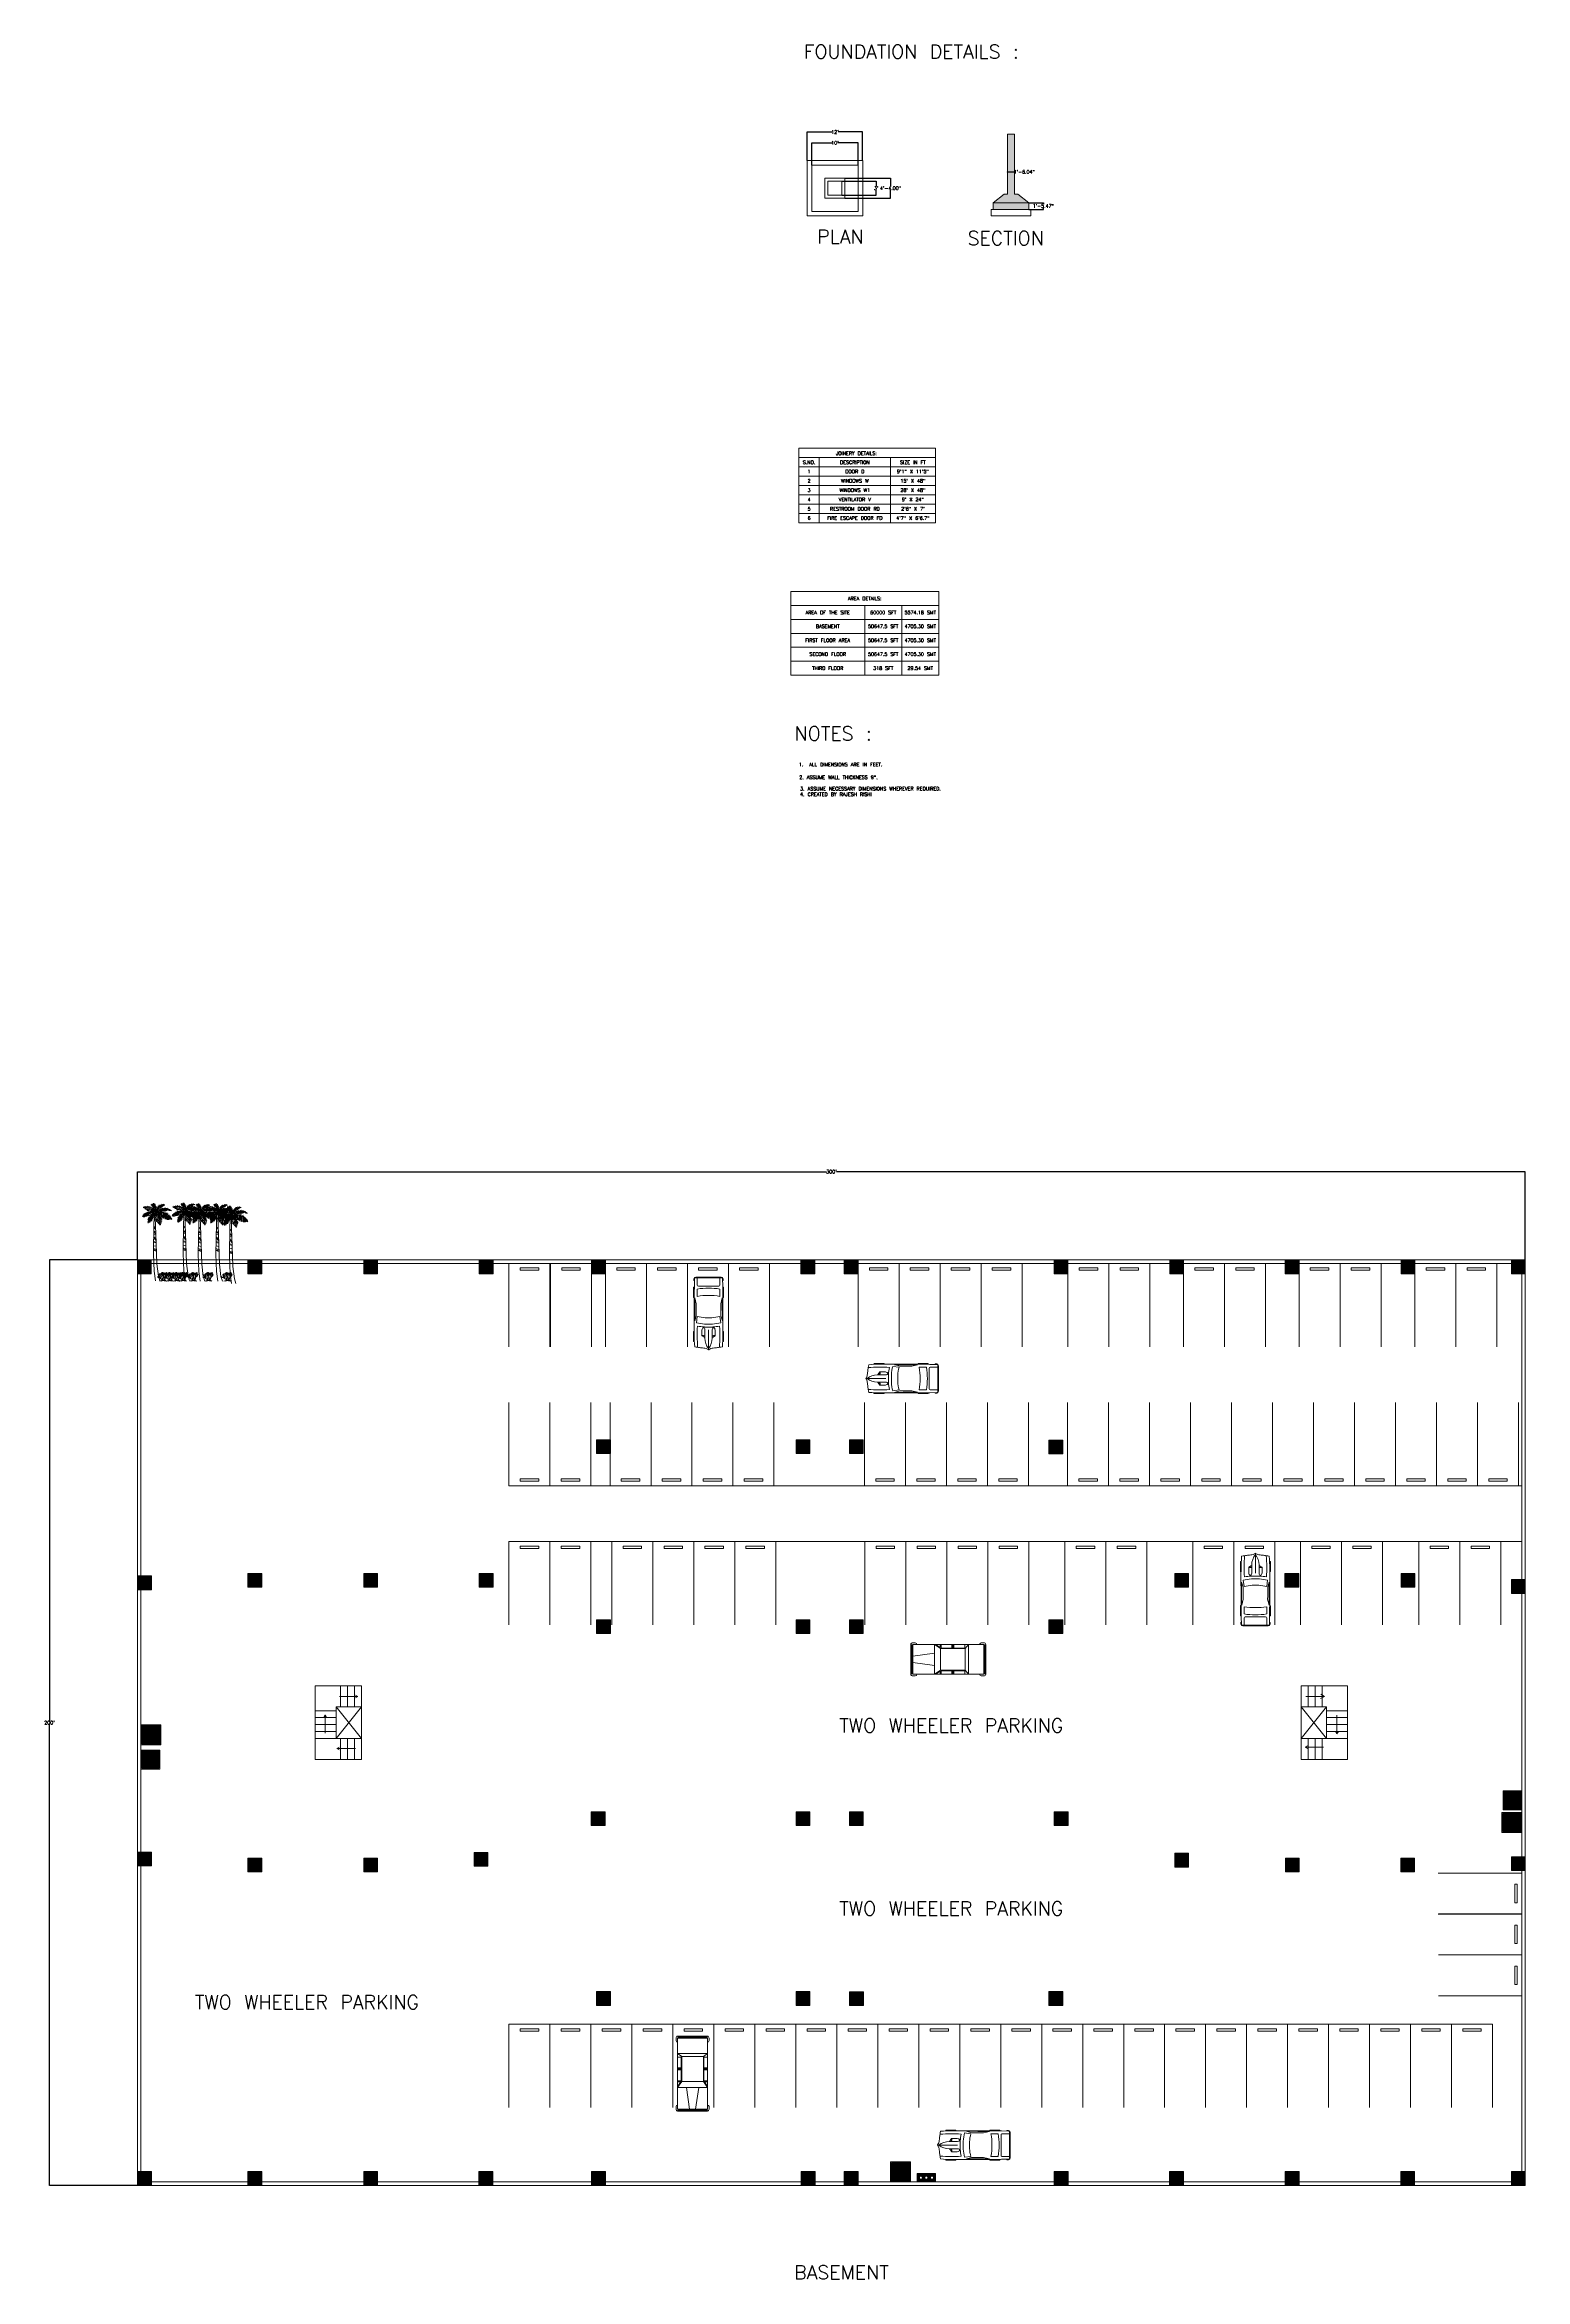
# Model space of a CAD drawing. Header units: inches. Extents: x 2447 to 25919, y 392 to 5548495.
# Drawn here: x 22078 to 25919, y 419 to 6213 of the extents above; entities that cross this region are included whole.
import ezdxf

# ---------------------------------------------------------------- set-up
doc = ezdxf.new("R2010")
doc.units = ezdxf.units.IN
doc.header["$LTSCALE"] = 0.019685
doc.header["$MEASUREMENT"] = 0
doc.layers.get('0').update_dxf_attribs({"lineweight": 18})
doc.layers.get('Defpoints').update_dxf_attribs({"color": 140, "lineweight": 18})
for name, color, linetype, lineweight in [('CAR PARKING', 7, 'Continuous', 18), ('FIRE ESCAPE DOORS', 7, 'Continuous', 18), ('FOUNDATION DETAILS', 7, 'Continuous', 18)]:
    doc.layers.add(name, color=color, linetype=linetype, lineweight=lineweight)
doc.styles.get("Standard").update_dxf_attribs({"font": 'txt.shx', "height": 15})
doc.dimstyles.get("Standard").update_dxf_attribs({"dimtxt": 16.8, "dimasz": 0.007087, "dimexe": 0.007087, "dimexo": 0.002461, "dimgap": 0.003543, "dimtad": 0, "dimtih": 1, "dimtoh": 1, "dimzin": 0, "dimdsep": 46, "dimlunit": 3, "dimtxsty": 'Standard', "dimcen": 0.003543, "dimadec": 0, "dimazin": 0, "dimtfac": 1, "dimtofl": 0, "dimtmove": 0, "dimatfit": 3, "dimfxl": 0.03937, "dimtolj": 1, "dimtzin": 0, "dimarcsym": 0})

# ---------------------------------------------------------------- blocks, each defined once
blk = doc.blocks.new('EXTINGUISHER')
at = {"true_color": 0xff0f0f}
h = blk.add_hatch(color=1, dxfattribs=at)
h.dxf.hatch_style = 1
h.paths.add_polyline_path([(21.2, 26.2), (-26.2, 26.2), (-26.2, -21.2), (21.2, -21.2)])
h.paths.add_polyline_path([(1.5, -14.5), (-9.9, -14.5), (-9.9, -8.2), (-9.9, 11.2), (-9.9, 11.5), (-9.9, 11.9), (-9.7, 12.2), (-9.7, 12.3), (-9.6, 12.5), (-9.3, 12.8), (-9, 12.9), (-8.8, 13), (-8.4, 13.2), (-8.1, 13.2), (-7.9, 13.2), (-5.9, 13.2), (-5.9, 16.6), (-6.8, 16.6), (-6.9, 16.6), (-7, 16.6), (-7.6, 16.7), (-8.1, 16.9), (-8.3, 17.2), (-8.4, 17.4), (-8.4, 17.6), (-8.4, 17.7), (-8.2, 18), (-8, 18.2), (-7.8, 18.4), (-7.2, 18.5), (-6.9, 18.5), (-5.9, 18.5), (-5.9, 19.4), (-2.8, 19.4), (-2.8, 18.5), (-1.1, 18.5), (4.2, 15.4), (4.2, 11.7), (3.1, 11.9), (3.1, 13.9), (-1.3, 16.6), (-2.8, 16.6), (-2.8, 13.2), (-0.6, 13.2), (-0.3, 13.2), (0, 13.1), (0.2, 13.1), (0.4, 13), (0.8, 12.8), (1, 12.6), (1.1, 12.5), (1.3, 12.1), (1.5, 11.7), (1.5, 11.2), (1.5, -8.2)], flags=16)
at = {"true_color": 0xe8e9e8}
h = blk.add_hatch(color=254, dxfattribs=at)
h.dxf.hatch_style = 1
h.paths.add_polyline_path([(1.5, 11.2), (1.5, 11.5), (1.4, 11.7), (1.4, 11.9), (1.4, 12), (1.3, 12.2), (1.2, 12.3), (1.1, 12.5), (1, 12.6), (0.9, 12.7), (0.7, 12.8), (0.5, 12.9), (0.4, 13), (0.2, 13.1), (0, 13.1), (-0.2, 13.2), (-0.4, 13.2), (-0.6, 13.2), (-2.8, 13.2), (-2.8, 16.6), (-1.3, 16.6), (3.1, 13.9), (3.1, 11.9), (4.2, 11.7), (4.2, 15.4), (-1.1, 18.5), (-2.8, 18.5), (-2.8, 19.4), (-5.9, 19.4), (-5.9, 18.5), (-6.9, 18.5), (-7.1, 18.5), (-7.1, 18.5), (-7.3, 18.5), (-7.6, 18.4), (-7.8, 18.3), (-8, 18.2), (-8.2, 18), (-8.3, 17.9), (-8.4, 17.8), (-8.4, 17.7), (-8.4, 17.6), (-8.4, 17.4), (-8.4, 17.4), (-8.4, 17.3), (-8.2, 17.1), (-8.2, 17), (-8.1, 17), (-8, 16.9), (-7.7, 16.8), (-7.5, 16.7), (-7.2, 16.6), (-6.9, 16.6), (-6.9, 16.6), (-6.8, 16.6), (-5.9, 16.6), (-5.9, 13.2), (-7.9, 13.2), (-8.1, 13.2), (-8.3, 13.2), (-8.5, 13.1), (-8.7, 13.1), (-8.9, 13), (-9, 12.9), (-9.2, 12.8), (-9.3, 12.7), (-9.5, 12.6), (-9.6, 12.5), (-9.7, 12.3), (-9.7, 12.2), (-9.8, 12), (-9.9, 11.9), (-9.9, 11.7), (-9.9, 11.5), (-9.9, 11.2), (-9.9, -8.2), (-9.9, -14.5), (1.5, -14.5), (1.5, -8.2)])
at = {"color": 18, "true_color": 0x000000}
for points in [[(23.4, 28.4), (-28.3, 28.4), (-28.3, -23.4), (23.4, -23.4)], [(21.2, 26.2), (-26.2, 26.2), (-26.2, -21.2), (21.2, -21.2), (21.2, 26.2)], [(-0.6, 13.2), (-2.8, 13.2), (-2.8, 16.6), (-1.3, 16.6), (3.1, 13.9), (3.1, 11.9), (4.2, 11.7), (4.2, 15.4), (-1.1, 18.5), (-2.8, 18.5), (-2.8, 19.4), (-5.9, 19.4), (-5.9, 18.5), (-6.9, 18.5), (-7.1, 18.5), (-7.1, 18.5), (-7.3, 18.5), (-7.6, 18.4), (-7.8, 18.3), (-8, 18.2), (-8.2, 18), (-8.3, 17.9), (-8.4, 17.8), (-8.4, 17.7), (-8.4, 17.6), (-8.4, 17.6), (-8.4, 17.4), (-8.4, 17.4), (-8.4, 17.3), (-8.3, 17.2), (-8.2, 17.1), (-8.2, 17), (-8.1, 17), (-8, 16.9), (-7.7, 16.8), (-7.5, 16.7), (-7.2, 16.6), (-6.9, 16.6), (-6.9, 16.6), (-6.8, 16.6), (-6.8, 16.6), (-5.9, 16.6), (-5.9, 13.2), (-7.9, 13.2), (-8.1, 13.2), (-8.3, 13.2), (-8.5, 13.1), (-8.7, 13.1), (-8.9, 13), (-9, 12.9), (-9.2, 12.8), (-9.3, 12.7), (-9.5, 12.6), (-9.6, 12.5), (-9.7, 12.3), (-9.7, 12.2), (-9.8, 12), (-9.9, 11.9), (-9.9, 11.7), (-9.9, 11.5), (-9.9, 11.2), (-9.9, -8.2), (-9.9, -14.5), (1.5, -14.5), (1.5, -8.2), (1.5, 11.2), (1.5, 11.5), (1.4, 11.7), (1.4, 11.9), (1.4, 12), (1.3, 12.2), (1.2, 12.3), (1.1, 12.5), (1, 12.6), (0.9, 12.7), (0.7, 12.8), (0.5, 12.9), (0.4, 13), (0.2, 13.1), (0, 13.1), (-0.2, 13.2), (-0.4, 13.2), (-0.6, 13.2)]]:
    blk.add_lwpolyline(points, close=True, dxfattribs=at)
blk = doc.blocks.new('Fire Hydrant')
at = {"true_color": 0xff0f0f}
h = blk.add_hatch(color=1, dxfattribs=at)
h.dxf.hatch_style = 1
h.paths.add_polyline_path([(22.4, 22.4), (-22.4, 22.4), (-22.4, -22.4), (22.4, -22.4)])
h.paths.add_polyline_path([(0.7, -7.3), (0.5, -7.3), (0.4, -7.4), (0.2, -7.5), (0.1, -7.5), (0.1, 18.6), (0.3, 18.5), (0.4, 18.5), (0.5, 18.4), (0.7, 18.3), (0.8, 18.2), (0.9, 18), (0.9, 17.7), (0.9, 6.7), (6.9, 6.7), (7, 7), (7, 7.3), (7.1, 7.6), (7.2, 7.9), (7.3, 8.2), (7.4, 8.5), (7.5, 8.7), (7.6, 9), (7.8, 9.2), (7.9, 9.5), (8.1, 9.7), (8.3, 9.9), (8.4, 10.2), (8.6, 10.4), (8.8, 10.6), (9, 10.8), (9.3, 11), (9.5, 11.2), (9.7, 11.3), (10, 11.5), (10.2, 11.6), (10.5, 11.8), (10.7, 11.9), (11, 12), (11.3, 12.1), (11.6, 12.2), (11.9, 12.3), (12.1, 12.3), (12.5, 12.4), (12.7, 12.4), (13.1, 12.4), (13.4, 12.4), (13.7, 12.4), (14, 12.4), (14.4, 12.3), (14.7, 12.3), (15, 12.2), (15.3, 12.1), (15.6, 12), (15.9, 11.9), (16.2, 11.8), (16.4, 11.6), (16.7, 11.5), (17, 11.3), (17.2, 11.1), (17.5, 10.9), (17.7, 10.7), (17.9, 10.5), (18.2, 10.3), (18.4, 10.1), (18.6, 9.8), (18.7, 9.6), (18.9, 9.3), (19.1, 9), (19.2, 8.8), (19.3, 8.5), (19.5, 8.2), (19.6, 7.9), (19.6, 7.6), (19.7, 7.3), (19.8, 6.9), (19.8, 6.6), (19.9, 6.3), (19.9, 5.9), (19.9, 5.6), (19.8, 5.3), (19.8, 5), (19.7, 4.6), (19.6, 4.3), (19.6, 4), (19.5, 3.7), (19.3, 3.4), (19.2, 3.1), (19.1, 2.8), (18.9, 2.6), (18.7, 2.3), (18.6, 2), (18.4, 1.8), (18.2, 1.6), (17.9, 1.3), (17.7, 1.1), (17.5, 0.9), (17.2, 0.7), (17, 0.5), (16.7, 0.4), (16.4, 0.2), (16.2, 0.1), (15.9, 0), (15.6, -0.2), (15.3, -0.3), (15, -0.4), (14.7, -0.4), (14.4, -0.5), (14, -0.5), (13.7, -0.5), (13.4, -0.6), (13.1, -0.5), (12.8, -0.5), (12.5, -0.5), (12.2, -0.5), (11.9, -0.4), (11.6, -0.3), (11.3, -0.2), (11.1, -0.1), (10.8, 0), (10.5, 0.1), (10.3, 0.2), (10, 0.4), (9.8, 0.5), (9.5, 0.7), (9.3, 0.8), (9.1, 1), (8.9, 1.2), (8.7, 1.4), (8.5, 1.6), (8.3, 1.8), (8.1, 2.1), (8, 2.3), (7.8, 2.5), (7.7, 2.8), (7.5, 3), (7.4, 3.3), (7.3, 3.6), (7.2, 3.8), (7.1, 4.1), (7, 4.4), (7, 4.7), (6.9, 5), (0.9, 5), (0.9, -6.7), (0.9, -6.9), (0.8, -7.1)], flags=16)
h.paths.add_polyline_path([(-1.5, -6.6), (-1.7, -6.7), (-1.8, -6.8), (-2, -6.9), (-2.7, -6.9), (-2.9, -6.8), (-3, -6.7), (-3.1, -6.6), (-3.2, -6.5), (-3.3, -6.4), (-3.3, -6.2), (-3.3, -6.1), (-3.3, 17.1), (-3.3, 17.3), (-3.3, 17.4), (-3.2, 17.6), (-3.1, 17.7), (-3, 17.8), (-2.7, 17.9), (-2, 17.9), (-1.8, 17.8), (-1.7, 17.8), (-1.5, 17.7), (-1.4, 17.5), (-1.3, 17.3), (-1.3, 17.1), (-1.3, -6.1), (-1.3, -6.3), (-1.4, -6.5)], flags=16)
h.paths.add_polyline_path([(-4.8, -6.6), (-4.9, -6.7), (-5, -6.8), (-5.3, -6.9), (-5.9, -6.9), (-6.1, -6.8), (-6.3, -6.7), (-6.4, -6.6), (-6.5, -6.4), (-6.6, -6.2), (-6.6, -6.1), (-6.6, 17.1), (-6.6, 17.4), (-6.5, 17.6), (-6.4, 17.7), (-6.3, 17.8), (-6.1, 17.8), (-5.9, 17.9), (-5.3, 17.9), (-5, 17.8), (-4.8, 17.7), (-4.7, 17.6), (-4.6, 17.4), (-4.6, 17.1), (-4.6, -6.1), (-4.6, -6.3), (-4.7, -6.5)], flags=16)
h.paths.add_polyline_path([(11.8, 0.7), (11.4, 0.8), (11, 1), (10.7, 1.2), (10.3, 1.4), (9.9, 1.7), (9.6, 2), (9.3, 2.3), (9, 2.6), (8.8, 2.9), (8.6, 3.3), (8.4, 3.7), (8.2, 4.1), (8.1, 4.5), (8, 5), (12.7, 5), (12.7, 0.5), (12.3, 0.6)], flags=0)
h.paths.add_polyline_path([(14.1, 0.5), (14.1, 5), (18.7, 5), (18.6, 4.5), (18.5, 4.1), (18.3, 3.7), (18.2, 3.3), (17.9, 3), (17.7, 2.6), (17.4, 2.3), (17.1, 2), (16.8, 1.7), (16.5, 1.5), (16.1, 1.2), (15.8, 1), (15.4, 0.9), (15, 0.7), (14.5, 0.6)], flags=0)
h.paths.add_polyline_path([(-7.9, -6.5), (-8, -6.6), (-8.1, -6.7), (-8.3, -6.8), (-8.5, -6.9), (-9.2, -6.9), (-9.4, -6.8), (-9.5, -6.7), (-9.6, -6.6), (-9.7, -6.5), (-9.8, -6.4), (-9.8, -6.2), (-9.8, -6.1), (-9.8, 17.1), (-9.8, 17.3), (-9.8, 17.4), (-9.7, 17.6), (-9.6, 17.7), (-9.5, 17.8), (-9.2, 17.9), (-8.5, 17.9), (-8.3, 17.8), (-8.1, 17.8), (-8, 17.7), (-7.9, 17.5), (-7.8, 17.3), (-7.8, 17.1), (-7.8, -6.1), (-7.8, -6.3)], flags=16)
h.paths.add_polyline_path([(-11.2, -6.5), (-11.3, -6.6), (-11.4, -6.7), (-11.5, -6.8), (-11.8, -6.9), (-12.4, -6.9), (-12.6, -6.8), (-12.8, -6.7), (-12.9, -6.6), (-13, -6.4), (-13.1, -6.2), (-13.1, -6.1), (-13.1, 17.1), (-13.1, 17.4), (-13, 17.6), (-12.9, 17.7), (-12.8, 17.8), (-12.6, 17.8), (-12.4, 17.9), (-11.8, 17.9), (-11.5, 17.8), (-11.3, 17.7), (-11.2, 17.6), (-11.1, 17.4), (-11.1, 17.1), (-11.1, -6.1), (-11.1, -6.3)], flags=16)
h.paths.add_polyline_path([(-14.3, -13), (-14.4, -13.9), (-14.6, -14.8), (-14.7, -15.8), (-14.8, -16.8), (-14.9, -17.7), (-15.1, -18.4), (-15.1, -18.7), (-15.2, -18.9), (-15.3, -19), (-15.4, -19.1), (-15.5, -19), (-15.6, -18.9), (-15.7, -18.7), (-15.8, -18.4), (-15.9, -17.7), (-16.1, -16.8), (-16.3, -15.8), (-16.4, -14.8), (-16.6, -13.9), (-16.8, -13)], flags=16)
h.paths.add_polyline_path([(-14.3, -12.4), (-16.8, -12.4), (-16.8, -11.6), (-14.3, -11.6)], flags=16)
h.paths.add_polyline_path([(-14.3, -11.1), (-16.7, -11.1), (-16.7, 17.1), (-16.6, 17.4), (-16.5, 17.5), (-16.5, 17.7), (-16.3, 17.8), (-16.2, 17.8), (-16, 17.9), (-15.9, 17.9), (-15.1, 17.9), (-14.9, 17.9), (-14.8, 17.8), (-14.6, 17.8), (-14.4, 17.6), (-14.3, 17.4), (-14.3, 17.1)], flags=16)
h.paths.add_polyline_path([(8, 6.7), (8, 7.2), (8.2, 7.6), (8.3, 8), (8.5, 8.4), (8.7, 8.8), (9, 9.2), (9.3, 9.5), (9.6, 9.8), (9.9, 10.1), (10.2, 10.4), (10.6, 10.6), (11, 10.8), (11.4, 11), (11.8, 11.2), (12.3, 11.3), (12.7, 11.3), (12.7, 6.7)], flags=0)
h.paths.add_polyline_path([(14.1, 6.7), (14.1, 11.3), (14.6, 11.3), (15, 11.1), (15.4, 11), (15.8, 10.8), (16.2, 10.6), (16.5, 10.4), (16.9, 10.1), (17.2, 9.8), (17.5, 9.5), (17.8, 9.2), (18, 8.8), (18.2, 8.4), (18.4, 8), (18.6, 7.6), (18.7, 7.2), (18.7, 6.7)], flags=0)
h.paths.add_polyline_path([(-18.3, -7.4), (-18.5, -7.3), (-18.6, -7.3), (-18.7, -7.1), (-18.8, -6.9), (-18.8, -6.7), (-18.8, 17.7), (-18.8, 18), (-18.7, 18.2), (-18.6, 18.3), (-18.5, 18.4), (-18.3, 18.5), (-18.2, 18.5), (-18, 18.6), (-18, -7.5), (-18.2, -7.5)], flags=16)
at = {"true_color": 0xe8e9e8}
h = blk.add_hatch(color=254, dxfattribs=at)
h.dxf.hatch_style = 1
h.paths.add_polyline_path([(-18, 18.6), (-18, 18.6), (-18.2, 18.5), (-18.3, 18.5), (-18.5, 18.4), (-18.6, 18.3), (-18.7, 18.2), (-18.7, 18), (-18.8, 17.9), (-18.8, 17.7), (-18.8, -6.7), (-18.8, -6.8), (-18.7, -7), (-18.7, -7.1), (-18.6, -7.3), (-18.5, -7.3), (-18.3, -7.4), (-18.2, -7.5), (-18, -7.5), (-18, -7.5)])
h.paths.add_polyline_path([(-14.3, 17.1), (-14.3, 17.2), (-14.3, 17.4), (-14.4, 17.5), (-14.5, 17.7), (-14.6, 17.8), (-14.8, 17.8), (-14.9, 17.9), (-15.1, 17.9), (-15.9, 17.9), (-16, 17.9), (-16.2, 17.8), (-16.3, 17.8), (-16.5, 17.7), (-16.5, 17.5), (-16.6, 17.4), (-16.7, 17.2), (-16.7, 17.1), (-16.7, -11.1), (-14.3, -11.1)])
h.paths.add_polyline_path([(-14.3, -11.6), (-16.8, -11.6), (-16.8, -12.4), (-14.3, -12.4)])
h.paths.add_polyline_path([(-14.4, -13.9), (-14.3, -13), (-16.8, -13), (-16.6, -13.9), (-16.4, -14.8), (-16.3, -15.8), (-16.1, -16.8), (-15.9, -17.7), (-15.8, -18.4), (-15.7, -18.7), (-15.6, -18.9), (-15.5, -19), (-15.5, -19), (-15.4, -19), (-15.4, -19.1), (-15.4, -19), (-15.3, -19), (-15.3, -19), (-15.2, -18.9), (-15.1, -18.7), (-15.1, -18.4), (-14.9, -17.7), (-14.8, -16.8), (-14.7, -15.8), (-14.6, -14.8)])
h.paths.add_polyline_path([(-11.1, 17.3), (-11.1, 17.4), (-11.3, 17.7), (-11.4, 17.8), (-11.5, 17.8), (-11.7, 17.9), (-11.8, 17.9), (-12.3, 17.9), (-12.5, 17.9), (-12.6, 17.8), (-12.8, 17.8), (-12.9, 17.7), (-13, 17.6), (-13, 17.4), (-13.1, 17.3), (-13.1, 17.1), (-13.1, -6.1), (-13.1, -6.2), (-13, -6.4), (-13, -6.5), (-12.9, -6.6), (-12.8, -6.7), (-12.6, -6.8), (-12.5, -6.8), (-12.3, -6.9), (-11.8, -6.9), (-11.7, -6.8), (-11.5, -6.8), (-11.3, -6.6), (-11.1, -6.4), (-11.1, -6.2), (-11.1, -6.1)])
h.paths.add_polyline_path([(-7.8, 17.1), (-7.8, 17.3), (-7.9, 17.4), (-7.9, 17.6), (-8, 17.7), (-8.1, 17.8), (-8.3, 17.8), (-8.4, 17.9), (-8.6, 17.9), (-9.1, 17.9), (-9.2, 17.9), (-9.4, 17.8), (-9.5, 17.8), (-9.6, 17.7), (-9.7, 17.6), (-9.8, 17.4), (-9.8, 17.3), (-9.8, 17.1), (-9.8, -6.1), (-9.8, -6.2), (-9.8, -6.4), (-9.7, -6.5), (-9.6, -6.6), (-9.5, -6.7), (-9.4, -6.8), (-9.2, -6.8), (-9.1, -6.9), (-8.6, -6.9), (-8.4, -6.8), (-8.3, -6.8), (-8.1, -6.7), (-8, -6.6), (-7.9, -6.5), (-7.9, -6.4), (-7.8, -6.2), (-7.8, -6.1)])
h.paths.add_polyline_path([(-4.6, 17.1), (-4.6, 17.3), (-4.6, 17.4), (-4.7, 17.6), (-4.8, 17.7), (-4.9, 17.8), (-5, 17.8), (-5.2, 17.9), (-5.3, 17.9), (-5.9, 17.9), (-6, 17.9), (-6.1, 17.8), (-6.3, 17.8), (-6.4, 17.7), (-6.5, 17.6), (-6.5, 17.4), (-6.6, 17.3), (-6.6, 17.1), (-6.6, -6.1), (-6.6, -6.2), (-6.5, -6.4), (-6.5, -6.5), (-6.4, -6.6), (-6.3, -6.7), (-6.1, -6.8), (-6, -6.8), (-5.9, -6.9), (-5.3, -6.9), (-5.2, -6.8), (-5, -6.8), (-4.9, -6.7), (-4.8, -6.6), (-4.7, -6.5), (-4.6, -6.4), (-4.6, -6.2), (-4.6, -6.1)])
h.paths.add_polyline_path([(-1.3, 17.1), (-1.3, 17.3), (-1.4, 17.4), (-1.4, 17.6), (-1.5, 17.7), (-1.7, 17.8), (-1.8, 17.8), (-1.9, 17.9), (-2.1, 17.9), (-2.6, 17.9), (-2.7, 17.9), (-2.9, 17.8), (-3, 17.8), (-3.1, 17.7), (-3.2, 17.6), (-3.3, 17.4), (-3.3, 17.3), (-3.3, 17.1), (-3.3, -6.1), (-3.3, -6.2), (-3.3, -6.4), (-3.2, -6.5), (-3.1, -6.6), (-3, -6.7), (-2.9, -6.8), (-2.7, -6.8), (-2.6, -6.9), (-2.1, -6.9), (-1.9, -6.8), (-1.8, -6.8), (-1.7, -6.7), (-1.5, -6.6), (-1.4, -6.5), (-1.4, -6.4), (-1.3, -6.2), (-1.3, -6.1)])
h.paths.add_polyline_path([(19.9, 5.9), (19.9, 6.3), (19.8, 6.6), (19.8, 6.9), (19.7, 7.3), (19.6, 7.6), (19.6, 7.9), (19.5, 8.2), (19.3, 8.5), (19.2, 8.8), (19.1, 9), (18.9, 9.3), (18.7, 9.6), (18.6, 9.8), (18.4, 10.1), (18.2, 10.3), (17.9, 10.5), (17.7, 10.7), (17.5, 10.9), (17.2, 11.1), (17, 11.3), (16.7, 11.5), (16.4, 11.6), (16.2, 11.8), (15.9, 11.9), (15.6, 12), (15.3, 12.1), (15, 12.2), (14.7, 12.3), (14.4, 12.3), (14, 12.4), (13.7, 12.4), (13.4, 12.4), (13.1, 12.4), (12.7, 12.4), (12.5, 12.4), (12.1, 12.3), (11.9, 12.3), (11.6, 12.2), (11.3, 12.1), (11, 12), (10.7, 11.9), (10.5, 11.8), (10.2, 11.6), (10, 11.5), (9.7, 11.3), (9.5, 11.2), (9.3, 11), (9, 10.8), (8.8, 10.6), (8.6, 10.4), (8.4, 10.2), (8.3, 9.9), (8.1, 9.7), (7.9, 9.5), (7.8, 9.2), (7.6, 9), (7.5, 8.7), (7.4, 8.5), (7.3, 8.2), (7.2, 7.9), (7.1, 7.6), (7, 7.3), (7, 7), (6.9, 6.7), (0.9, 6.7), (0.9, 17.7), (0.9, 17.9), (0.8, 18), (0.8, 18.2), (0.7, 18.3), (0.5, 18.4), (0.4, 18.5), (0.3, 18.5), (0.1, 18.6), (0.1, 18.6), (0.1, -7.5), (0.1, -7.5), (0.3, -7.5), (0.4, -7.4), (0.5, -7.3), (0.7, -7.3), (0.8, -7.1), (0.8, -7), (0.9, -6.8), (0.9, -6.7), (0.9, 5), (6.9, 5), (7, 4.7), (7, 4.4), (7.1, 4.1), (7.2, 3.8), (7.3, 3.6), (7.4, 3.3), (7.5, 3), (7.7, 2.8), (7.8, 2.5), (8, 2.3), (8.1, 2.1), (8.3, 1.8), (8.5, 1.6), (8.7, 1.4), (8.9, 1.2), (9.1, 1), (9.3, 0.8), (9.5, 0.7), (9.8, 0.5), (10, 0.4), (10.3, 0.2), (10.5, 0.1), (10.8, 0), (11.1, -0.1), (11.3, -0.2), (11.6, -0.3), (11.9, -0.4), (12.2, -0.5), (12.5, -0.5), (12.8, -0.5), (13.1, -0.5), (13.4, -0.6), (13.7, -0.5), (14, -0.5), (14.4, -0.5), (14.7, -0.4), (15, -0.4), (15.3, -0.3), (15.6, -0.2), (15.9, 0), (16.2, 0.1), (16.4, 0.2), (16.7, 0.4), (17, 0.5), (17.2, 0.7), (17.5, 0.9), (17.7, 1.1), (17.9, 1.3), (18.2, 1.6), (18.4, 1.8), (18.6, 2), (18.7, 2.3), (18.9, 2.6), (19.1, 2.8), (19.2, 3.1), (19.3, 3.4), (19.5, 3.7), (19.6, 4), (19.6, 4.3), (19.7, 4.6), (19.8, 5), (19.8, 5.3), (19.9, 5.6)])
h.paths.add_polyline_path([(8, 5), (12.7, 5), (12.7, 0.5), (12.3, 0.6), (11.8, 0.7), (11.4, 0.8), (11, 1), (10.7, 1.2), (10.3, 1.4), (9.9, 1.7), (9.6, 2), (9.3, 2.3), (9, 2.6), (8.8, 2.9), (8.6, 3.3), (8.4, 3.7), (8.2, 4.1), (8.1, 4.5)], flags=16)
h.paths.add_polyline_path([(8, 6.7), (8, 7.2), (8.2, 7.6), (8.3, 8), (8.5, 8.4), (8.7, 8.8), (9, 9.2), (9.3, 9.5), (9.6, 9.8), (9.9, 10.1), (10.2, 10.4), (10.6, 10.6), (11, 10.8), (11.4, 11), (11.8, 11.2), (12.3, 11.3), (12.7, 11.3), (12.7, 6.7)], flags=16)
h.paths.add_polyline_path([(14.1, 5), (18.7, 5), (18.6, 4.5), (18.5, 4.1), (18.3, 3.7), (18.2, 3.3), (17.9, 3), (17.7, 2.6), (17.4, 2.3), (17.1, 2), (16.8, 1.7), (16.5, 1.5), (16.1, 1.2), (15.8, 1), (15.4, 0.9), (15, 0.7), (14.5, 0.6), (14.1, 0.5)], flags=16)
h.paths.add_polyline_path([(14.1, 6.7), (14.1, 11.3), (14.6, 11.3), (15, 11.1), (15.4, 11), (15.8, 10.8), (16.2, 10.6), (16.5, 10.4), (16.9, 10.1), (17.2, 9.8), (17.5, 9.5), (17.8, 9.2), (18, 8.8), (18.2, 8.4), (18.4, 8), (18.6, 7.6), (18.7, 7.2), (18.7, 6.7)], flags=16)
at = {"true_color": 0xff0f0f}
h = blk.add_hatch(color=1, dxfattribs=at)
h.dxf.hatch_style = 1
h.paths.add_polyline_path([(12.7, 5), (8, 5), (8.1, 4.5), (8.2, 4.1), (8.4, 3.7), (8.6, 3.3), (8.8, 2.9), (9, 2.6), (9.3, 2.3), (9.6, 2), (9.9, 1.7), (10.3, 1.4), (10.7, 1.2), (11, 1), (11.4, 0.8), (11.8, 0.7), (12.3, 0.6), (12.7, 0.5)])
h.paths.add_polyline_path([(12.7, 11.3), (12.3, 11.3), (11.8, 11.2), (11.4, 11), (11, 10.8), (10.6, 10.6), (10.2, 10.4), (9.9, 10.1), (9.6, 9.8), (9.3, 9.5), (9, 9.2), (8.7, 8.8), (8.5, 8.4), (8.3, 8), (8.2, 7.6), (8, 7.2), (8, 6.7), (12.7, 6.7)])
h.paths.add_polyline_path([(18, 8.8), (17.8, 9.2), (17.5, 9.5), (17.2, 9.8), (16.9, 10.1), (16.5, 10.4), (16.2, 10.6), (15.8, 10.8), (15.4, 11), (15, 11.1), (14.6, 11.3), (14.1, 11.3), (14.1, 6.7), (18.7, 6.7), (18.7, 7.2), (18.6, 7.6), (18.4, 8), (18.2, 8.4)])
h.paths.add_polyline_path([(18.2, 3.3), (18.3, 3.7), (18.5, 4.1), (18.6, 4.5), (18.7, 5), (14.1, 5), (14.1, 0.5), (14.5, 0.6), (15, 0.7), (15.4, 0.9), (15.8, 1), (16.1, 1.2), (16.5, 1.5), (16.8, 1.7), (17.1, 2), (17.4, 2.3), (17.7, 2.6), (17.9, 3)])
at = {"color": 18, "true_color": 0x000000}
for points in [[(-24.4, 24.3), (24.4, 24.3), (24.4, -24.4), (-24.4, -24.4)], [(-22.4, 22.4), (22.4, 22.4), (22.4, -22.4), (-22.4, -22.4), (-22.4, 22.4)], [(-18, 18.6), (-18, 18.6), (-18, -7.5), (-18, -7.5), (-18.2, -7.5), (-18.3, -7.4), (-18.5, -7.3), (-18.6, -7.3), (-18.7, -7.1), (-18.7, -7), (-18.8, -6.8), (-18.8, -6.7), (-18.8, 17.7), (-18.8, 17.9), (-18.7, 18), (-18.7, 18.2), (-18.6, 18.3), (-18.5, 18.4), (-18.3, 18.5), (-18.2, 18.5), (-18, 18.6)], [(-15.9, 17.9), (-15.1, 17.9), (-14.9, 17.9), (-14.8, 17.8), (-14.6, 17.8), (-14.5, 17.7), (-14.4, 17.5), (-14.3, 17.4), (-14.3, 17.2), (-14.3, 17.1), (-14.3, -11.1), (-16.7, -11.1), (-16.7, 17.1), (-16.7, 17.2), (-16.6, 17.4), (-16.5, 17.5), (-16.5, 17.7), (-16.3, 17.8), (-16.2, 17.8), (-16, 17.9), (-15.9, 17.9)], [(-12.3, 17.9), (-11.8, 17.9), (-11.7, 17.9), (-11.5, 17.8), (-11.4, 17.8), (-11.3, 17.7), (-11.2, 17.6), (-11.1, 17.4), (-11.1, 17.3), (-11.1, 17.1), (-11.1, -6.1), (-11.1, -6.2), (-11.1, -6.4), (-11.2, -6.5), (-11.3, -6.6), (-11.4, -6.7), (-11.5, -6.8), (-11.7, -6.8), (-11.8, -6.9), (-12.3, -6.9), (-12.5, -6.8), (-12.6, -6.8), (-12.8, -6.7), (-12.9, -6.6), (-13, -6.5), (-13, -6.4), (-13.1, -6.2), (-13.1, -6.1), (-13.1, 17.1), (-13.1, 17.3), (-13, 17.4), (-13, 17.6), (-12.9, 17.7), (-12.8, 17.8), (-12.6, 17.8), (-12.5, 17.9), (-12.3, 17.9)], [(-9.1, 17.9), (-8.6, 17.9), (-8.4, 17.9), (-8.3, 17.8), (-8.1, 17.8), (-8, 17.7), (-7.9, 17.6), (-7.9, 17.4), (-7.8, 17.3), (-7.8, 17.1), (-7.8, -6.1), (-7.8, -6.2), (-7.9, -6.4), (-7.9, -6.5), (-8, -6.6), (-8.1, -6.7), (-8.3, -6.8), (-8.4, -6.8), (-8.6, -6.9), (-9.1, -6.9), (-9.2, -6.8), (-9.4, -6.8), (-9.5, -6.7), (-9.6, -6.6), (-9.7, -6.5), (-9.8, -6.4), (-9.8, -6.2), (-9.8, -6.1), (-9.8, 17.1), (-9.8, 17.3), (-9.8, 17.4), (-9.7, 17.6), (-9.6, 17.7), (-9.5, 17.8), (-9.4, 17.8), (-9.2, 17.9), (-9.1, 17.9)], [(-5.9, 17.9), (-5.3, 17.9), (-5.2, 17.9), (-5, 17.8), (-4.9, 17.8), (-4.8, 17.7), (-4.7, 17.6), (-4.6, 17.4), (-4.6, 17.3), (-4.6, 17.1), (-4.6, -6.1), (-4.6, -6.2), (-4.6, -6.4), (-4.7, -6.5), (-4.8, -6.6), (-4.9, -6.7), (-5, -6.8), (-5.2, -6.8), (-5.3, -6.9), (-5.9, -6.9), (-6, -6.8), (-6.1, -6.8), (-6.3, -6.7), (-6.4, -6.6), (-6.5, -6.5), (-6.5, -6.4), (-6.6, -6.2), (-6.6, -6.1), (-6.6, 17.1), (-6.6, 17.3), (-6.5, 17.4), (-6.5, 17.6), (-6.4, 17.7), (-6.3, 17.8), (-6.1, 17.8), (-6, 17.9), (-5.9, 17.9)], [(-2.6, 17.9), (-2.1, 17.9), (-1.9, 17.9), (-1.8, 17.8), (-1.7, 17.8), (-1.5, 17.7), (-1.4, 17.6), (-1.4, 17.4), (-1.3, 17.3), (-1.3, 17.1), (-1.3, -6.1), (-1.3, -6.2), (-1.4, -6.4), (-1.4, -6.5), (-1.5, -6.6), (-1.7, -6.7), (-1.8, -6.8), (-1.9, -6.8), (-2.1, -6.9), (-2.6, -6.9), (-2.7, -6.8), (-2.9, -6.8), (-3, -6.7), (-3.1, -6.6), (-3.2, -6.5), (-3.3, -6.4), (-3.3, -6.2), (-3.3, -6.1), (-3.3, 17.1), (-3.3, 17.3), (-3.3, 17.4), (-3.2, 17.6), (-3.1, 17.7), (-3, 17.8), (-2.9, 17.8), (-2.7, 17.9), (-2.6, 17.9)], [(0.1, 18.6), (0.1, 18.6), (0.1, -7.5), (0.1, -7.5), (0.3, -7.5), (0.4, -7.4), (0.5, -7.3), (0.7, -7.3), (0.8, -7.1), (0.8, -7), (0.9, -6.8), (0.9, -6.7), (0.9, 5), (6.9, 5), (7, 4.7), (7, 4.4), (7.1, 4.1), (7.2, 3.8), (7.3, 3.6), (7.4, 3.3), (7.5, 3), (7.7, 2.8), (7.8, 2.5), (8, 2.3), (8.1, 2.1), (8.3, 1.8), (8.5, 1.6), (8.7, 1.4), (8.9, 1.2), (9.1, 1), (9.3, 0.8), (9.5, 0.7), (9.8, 0.5), (10, 0.4), (10.3, 0.2), (10.5, 0.1), (10.8, 0), (11.1, -0.1), (11.3, -0.2), (11.6, -0.3), (11.9, -0.4), (12.2, -0.5), (12.5, -0.5), (12.8, -0.5), (13.1, -0.5), (13.4, -0.6), (13.7, -0.5), (14, -0.5), (14.4, -0.5), (14.7, -0.4), (15, -0.4), (15.3, -0.3), (15.6, -0.2), (15.9, 0), (16.2, 0.1), (16.4, 0.2), (16.7, 0.4), (17, 0.5), (17.2, 0.7), (17.5, 0.9), (17.7, 1.1), (17.9, 1.3), (18.2, 1.6), (18.4, 1.8), (18.6, 2), (18.7, 2.3), (18.9, 2.6), (19.1, 2.8), (19.2, 3.1), (19.3, 3.4), (19.5, 3.7), (19.6, 4), (19.6, 4.3), (19.7, 4.6), (19.8, 5), (19.8, 5.3), (19.9, 5.6), (19.9, 5.9), (19.9, 6.3), (19.8, 6.6), (19.8, 6.9), (19.7, 7.3), (19.6, 7.6), (19.6, 7.9), (19.5, 8.2), (19.3, 8.5), (19.2, 8.8), (19.1, 9), (18.9, 9.3), (18.7, 9.6), (18.6, 9.8), (18.4, 10.1), (18.2, 10.3), (17.9, 10.5), (17.7, 10.7), (17.5, 10.9), (17.2, 11.1), (17, 11.3), (16.7, 11.5), (16.4, 11.6), (16.2, 11.8), (15.9, 11.9), (15.6, 12), (15.3, 12.1), (15, 12.2), (14.7, 12.3), (14.4, 12.3), (14, 12.4), (13.7, 12.4), (13.4, 12.4), (13.1, 12.4), (12.7, 12.4), (12.5, 12.4), (12.1, 12.3), (11.9, 12.3), (11.6, 12.2), (11.3, 12.1), (11, 12), (10.7, 11.9), (10.5, 11.8), (10.2, 11.6), (10, 11.5), (9.7, 11.3), (9.5, 11.2), (9.3, 11), (9, 10.8), (8.8, 10.6), (8.6, 10.4), (8.4, 10.2), (8.3, 9.9), (8.1, 9.7), (7.9, 9.5), (7.8, 9.2), (7.6, 9), (7.5, 8.7), (7.4, 8.5), (7.3, 8.2), (7.2, 7.9), (7.1, 7.6), (7, 7.3), (7, 7), (6.9, 6.7), (0.9, 6.7), (0.9, 17.7), (0.9, 17.9), (0.8, 18), (0.8, 18.2), (0.7, 18.3), (0.5, 18.4), (0.4, 18.5), (0.3, 18.5), (0.1, 18.6)], [(8, 6.7), (12.7, 6.7), (12.7, 11.3), (12.3, 11.3), (11.8, 11.2), (11.4, 11), (11, 10.8), (10.6, 10.6), (10.2, 10.4), (9.9, 10.1), (9.6, 9.8), (9.3, 9.5), (9, 9.2), (8.7, 8.8), (8.5, 8.4), (8.3, 8), (8.2, 7.6), (8, 7.2), (8, 6.7)], [(12.7, 0.5), (12.7, 5), (8, 5), (8.1, 4.5), (8.2, 4.1), (8.4, 3.7), (8.6, 3.3), (8.8, 2.9), (9, 2.6), (9.3, 2.3), (9.6, 2), (9.9, 1.7), (10.3, 1.4), (10.7, 1.2), (11, 1), (11.4, 0.8), (11.8, 0.7), (12.3, 0.6), (12.7, 0.5)], [(14.1, 11.3), (14.1, 6.7), (18.7, 6.7), (18.7, 7.2), (18.6, 7.6), (18.4, 8), (18.2, 8.4), (18, 8.8), (17.8, 9.2), (17.5, 9.5), (17.2, 9.8), (16.9, 10.1), (16.5, 10.4), (16.2, 10.6), (15.8, 10.8), (15.4, 11), (15, 11.1), (14.6, 11.3), (14.1, 11.3)], [(18.7, 5), (14.1, 5), (14.1, 0.5), (14.5, 0.6), (15, 0.7), (15.4, 0.9), (15.8, 1), (16.1, 1.2), (16.5, 1.5), (16.8, 1.7), (17.1, 2), (17.4, 2.3), (17.7, 2.6), (17.9, 3), (18.2, 3.3), (18.3, 3.7), (18.5, 4.1), (18.6, 4.5), (18.7, 5)], [(-16.8, -11.6), (-14.3, -11.6), (-14.3, -12.4), (-16.8, -12.4), (-16.8, -11.6)], [(-16.8, -13), (-14.3, -13), (-14.4, -13.9), (-14.6, -14.8), (-14.7, -15.8), (-14.8, -16.8), (-14.9, -17.7), (-15.1, -18.4), (-15.1, -18.7), (-15.2, -18.9), (-15.3, -19), (-15.3, -19), (-15.4, -19), (-15.4, -19.1), (-15.4, -19), (-15.5, -19), (-15.5, -19), (-15.6, -18.9), (-15.7, -18.7), (-15.8, -18.4), (-15.9, -17.7), (-16.1, -16.8), (-16.3, -15.8), (-16.4, -14.8), (-16.6, -13.9), (-16.8, -13)]]:
    blk.add_lwpolyline(points, close=True, dxfattribs=at)
blk = doc.blocks.new('Fire Buckets')
at = {"color": 18, "true_color": 0x000000}
for points in [[(2.1, 6.1), (1.6, 6.1, -1), (1.6, 8.6), (2.1, 8.6)], [(2.1, 3.4), (1.6, 3.4, -1), (1.6, 5.9), (2.1, 5.9)], [(2.1, 0.6), (1.6, 0.6, -1), (1.6, 3.1), (2.1, 3.1)]]:
    blk.add_lwpolyline(points, format="xyb", dxfattribs=at)
for centre, radius in [((2.1, 4.6), 1.25), ((2.1, 1.9), 1.25), ((2.1, 7.4), 0.75), ((2.1, 4.6), 0.75), ((2.1, 1.9), 0.75)]:
    blk.add_circle(centre, radius, dxfattribs=at)
blk = doc.blocks.new('fire bucket sand')
at = {"true_color": 0xff0f0f}
h = blk.add_hatch(color=1, dxfattribs=at)
h.dxf.hatch_style = 1
h.paths.add_polyline_path([(9.9, 23), (-9.9, 23), (-9.9, -23), (9.9, -23)])
h.paths.add_polyline_path([(6.5, 0, -0.414214), (0, -6.5), (-2.6, -6.5, -1), (-2.6, 6.5), (0, 6.5, -0.414353)], flags=16)
h.paths.add_polyline_path([(0, 7.8), (-2.6, 7.8, -1), (-2.6, 20.9), (0, 20.9, -0.414353), (6.5, 14.4, -0.414214)], flags=16)
h.paths.add_polyline_path([(3.9, 0, -1), (-3.9, 0, -1)], flags=0)
h.paths.add_polyline_path([(-3.9, 14.4, -1), (3.9, 14.4, -1)], flags=0)
h.paths.add_polyline_path([(6.5, -14.4, -0.414214), (0, -20.9), (-2.6, -20.9, -1), (-2.6, -7.8), (0, -7.8, -0.414353)], flags=16)
h.paths.add_polyline_path([(3.9, -14.4, -1), (-3.9, -14.4, -1)], flags=0)
at = {"true_color": 0xe8e9e8}
h = blk.add_hatch(color=254, dxfattribs=at)
h.dxf.hatch_style = 1
h.paths.add_polyline_path([(-6.5, 14.4, -0.414074), (0, 20.9), (-2.6, 20.9, 1), (-2.6, 7.8), (0, 7.8, -0.414214)])
h.paths.add_polyline_path([(6.5, 14.4, 1), (-6.5, 14.4, 0.414214), (0, 7.8, 0.414214)])
h.paths.add_polyline_path([(-3.9, 14.4, -1), (3.9, 14.4, -1)], flags=0)
h.paths.add_polyline_path([(3.9, 14.4, 1), (-3.9, 14.4, 1)], flags=16)
h.paths.add_polyline_path([(-6.5, 0, -0.414074), (0, 6.5), (-2.6, 6.5, 1), (-2.6, -6.5), (0, -6.5, -0.414214)])
h.paths.add_polyline_path([(6.5, 0, 1), (-6.5, 0, 1)])
h.paths.add_polyline_path([(-3.9, 0, -1), (3.9, 0, -1)], flags=0)
h.paths.add_polyline_path([(3.9, 0, 1), (-3.9, 0, 1)], flags=16)
h.paths.add_polyline_path([(3.9, -14.4, 1), (-3.9, -14.4, 1)], flags=0)
h.paths.add_polyline_path([(6.5, -14.4, 1), (-6.5, -14.4, 1)])
h.paths.add_polyline_path([(-3.9, -14.4, -1), (3.9, -14.4, -1)], flags=16)
h.paths.add_polyline_path([(-6.5, -14.4, -0.414074), (0, -7.8), (-2.6, -7.8, 1), (-2.6, -20.9), (0, -20.9, -0.414214)])
at = {"color": 18, "true_color": 0x000000}
for points in [[(-11.1, -24.1), (-11.1, 24.1), (11.1, 24.1), (11.1, -24.1)], [(-9.9, -23), (-9.9, 23), (9.9, 23), (9.9, -23), (-9.9, -23)]]:
    blk.add_lwpolyline(points, close=True, dxfattribs=at)
blk.add_circle((0, 14.4), 6.54, dxfattribs=at)
at = {"xscale": 5.229453291462234, "yscale": 5.229453291462234, "zscale": 5.229453291462234}
blk.add_blockref('Fire Buckets', (-11.1, -24.1), dxfattribs=at)
blk = doc.blocks.new('column')
at = {"layer": 'FIRE ESCAPE DOORS'}
h = blk.add_hatch(color=2, dxfattribs=at)
h.dxf.hatch_style = 1
h.paths.add_polyline_path([(3085.8, 2952.4), (3049.8, 2952.4), (3049.8, 2916.4), (3085.8, 2916.4)])
blk.add_lwpolyline([(3049.8, 2916.4), (3085.8, 2916.4), (3085.8, 2952.4), (3049.8, 2952.4)], close=True, dxfattribs=at)
blk = doc.blocks.new('COLUMNS')
at = {"layer": 'FIRE ESCAPE DOORS'}
blk.add_blockref('column', (-3067.8, -2934.4), dxfattribs=at)
blk = doc.blocks.new('*D200')
at = {"layer": 'CAR PARKING', "color": 0, "lineweight": -2, "transparency": 16777216}
for p, q in [((22318.8, 3062.1), (22318.8, 3290.7)), ((22318.8, 3290.7), (24106.1, 3290.7)), ((25918.8, 3290.7), (24131.6, 3290.7)), ((25918.8, 3062.1), (25918.8, 3290.7))]:
    blk.add_line(p, q, dxfattribs=at)
at = {"layer": 'CAR PARKING', "color": 0, "transparency": 16777216}
for points in [[(22318.8, 3290.7), (22318.8, 3290.7), (22318.8, 3290.7)], [(25918.8, 3290.7), (25918.8, 3290.7), (25918.8, 3290.7)]]:
    blk.add_solid(points, dxfattribs=at)
at = {"layer": 'Defpoints', "color": 0, "transparency": 16777216}
for p in [(25918.8, 3290.7), (22318.8, 3062.1), (25918.8, 3062.1)]:
    blk.add_point(p, dxfattribs=at)
at = {"layer": 'CAR PARKING', "color": 0, "transparency": 16777216, "insert": (24118.8, 3290.7), "char_height": 9, "attachment_point": 5}
blk.add_mtext("\\A1;300'", dxfattribs=at)
blk = doc.blocks.new('*D201')
at = {"layer": 'CAR PARKING', "color": 0, "lineweight": -2, "transparency": 16777216}
for p, q in [((22318.8, 3062.1), (22090.4, 3062.1)), ((22090.4, 3062.1), (22090.4, 1866.6)), ((22090.4, 662.1), (22090.4, 1857.6)), ((22318.8, 662.1), (22090.4, 662.1))]:
    blk.add_line(p, q, dxfattribs=at)
at = {"layer": 'CAR PARKING', "color": 0, "transparency": 16777216}
for points in [[(22090.4, 3062.1), (22090.4, 3062.1), (22090.4, 3062.1)], [(22090.4, 662.1), (22090.4, 662.1), (22090.4, 662.1)]]:
    blk.add_solid(points, dxfattribs=at)
at = {"layer": 'Defpoints', "color": 0, "transparency": 16777216}
for p in [(22318.8, 3062.1), (22090.4, 662.1), (22318.8, 662.1)]:
    blk.add_point(p, dxfattribs=at)
at = {"layer": 'CAR PARKING', "color": 0, "transparency": 16777216, "insert": (22090.4, 1862.1), "char_height": 9, "attachment_point": 5}
blk.add_mtext("\\A1;200'", dxfattribs=at)
blk = doc.blocks.new('*D202')
at = {"layer": 'Defpoints', "color": 0, "transparency": 16777216}
for p in [(24199.9, 5986.9), (24055.9, 5913), (24199.9, 5913)]:
    blk.add_point(p, dxfattribs=at)
at = {"layer": 'FOUNDATION DETAILS', "color": 0, "lineweight": -2, "transparency": 16777216}
for p, q in [((24055.9, 5913), (24055.9, 5986.9)), ((24055.9, 5986.9), (24119.6, 5986.9)), ((24199.9, 5986.9), (24136.2, 5986.9)), ((24199.9, 5913), (24199.9, 5986.9))]:
    blk.add_line(p, q, dxfattribs=at)
at = {"layer": 'FOUNDATION DETAILS', "color": 0, "transparency": 16777216}
for points in [[(24055.9, 5986.9), (24055.9, 5986.9), (24055.9, 5986.9)], [(24199.9, 5986.9), (24199.9, 5986.9), (24199.9, 5986.9)]]:
    blk.add_solid(points, dxfattribs=at)
at = {"layer": 'FOUNDATION DETAILS', "color": 0, "transparency": 16777216, "insert": (24127.9, 5986.9), "char_height": 9, "attachment_point": 5}
blk.add_mtext("\\A1;12'", dxfattribs=at)
blk = doc.blocks.new('*D203')
at = {"layer": 'Defpoints', "color": 0, "transparency": 16777216}
for p in [(24187.9, 5958.7), (24067.9, 5901), (24187.9, 5901)]:
    blk.add_point(p, dxfattribs=at)
at = {"layer": 'FOUNDATION DETAILS', "color": 0, "lineweight": -2, "transparency": 16777216}
for p, q in [((24067.9, 5901), (24067.9, 5958.7)), ((24067.9, 5958.7), (24120.4, 5958.7)), ((24187.9, 5958.7), (24135.4, 5958.7)), ((24187.9, 5901), (24187.9, 5958.7))]:
    blk.add_line(p, q, dxfattribs=at)
at = {"layer": 'FOUNDATION DETAILS', "color": 0, "transparency": 16777216}
for points in [[(24067.9, 5958.7), (24067.9, 5958.7), (24067.9, 5958.7)], [(24187.9, 5958.7), (24187.9, 5958.7), (24187.9, 5958.7)]]:
    blk.add_solid(points, dxfattribs=at)
at = {"layer": 'FOUNDATION DETAILS', "color": 0, "transparency": 16777216, "insert": (24127.9, 5958.7), "char_height": 9, "attachment_point": 5}
blk.add_mtext("\\A1;10'", dxfattribs=at)
blk = doc.blocks.new('*D204')
at = {"layer": 'Defpoints', "color": 0, "transparency": 16777216}
for p in [(24153.9, 5867), (24153.9, 5815), (24272.1, 5815)]:
    blk.add_point(p, dxfattribs=at)
at = {"layer": 'FOUNDATION DETAILS', "color": 0, "lineweight": -2, "transparency": 16777216}
for p, q in [((24153.9, 5867), (24272.1, 5867)), ((24272.1, 5867), (24272.1, 5845.5)), ((24153.9, 5815), (24272.1, 5815)), ((24272.1, 5815), (24272.1, 5836.5))]:
    blk.add_line(p, q, dxfattribs=at)
at = {"layer": 'FOUNDATION DETAILS', "color": 0, "transparency": 16777216}
for points in [[(24272.1, 5867), (24272.1, 5867), (24272.1, 5867)], [(24272.1, 5815), (24272.1, 5815), (24272.1, 5815)]]:
    blk.add_solid(points, dxfattribs=at)
at = {"layer": 'FOUNDATION DETAILS', "color": 0, "transparency": 16777216, "insert": (24272.1, 5841), "char_height": 9, "attachment_point": 5}
blk.add_mtext('\\A1;4\'-4.00"', dxfattribs=at)
blk = doc.blocks.new('*D205')
at = {"layer": 'Defpoints', "color": 0, "transparency": 16777216}
for p in [(24145.9, 5859), (24234.9, 5859), (24145.9, 5823)]:
    blk.add_point(p, dxfattribs=at)
at = {"layer": 'FOUNDATION DETAILS', "color": 0, "lineweight": -2, "transparency": 16777216}
for p, q in [((24145.9, 5859), (24234.9, 5859)), ((24234.9, 5859), (24234.9, 5845.5)), ((24145.9, 5823), (24234.9, 5823)), ((24234.9, 5823), (24234.9, 5836.5))]:
    blk.add_line(p, q, dxfattribs=at)
at = {"layer": 'FOUNDATION DETAILS', "color": 0, "transparency": 16777216}
for points in [[(24234.9, 5859), (24234.9, 5859), (24234.9, 5859)], [(24234.9, 5823), (24234.9, 5823), (24234.9, 5823)]]:
    blk.add_solid(points, dxfattribs=at)
at = {"layer": 'FOUNDATION DETAILS', "color": 0, "transparency": 16777216, "insert": (24234.9, 5841), "char_height": 9, "attachment_point": 5}
blk.add_mtext("\\A1;3'", dxfattribs=at)
blk = doc.blocks.new('Parking - Metric')
for p, q in [((0, 0), (2700, 0)), ((0, -5500), (0, 0)), ((2700, -5500), (2700, 0))]:
    blk.add_line(p, q)
blk.add_lwpolyline([(740.4, -304.8), (1959.6, -304.8), (1959.6, -457.2), (740.4, -457.2)], close=True)
blk = doc.blocks.new('*U212')
for p, q in [((83, 156), (3, 10)), ((536, 950), (536, 936)), ((1182, 988), (568, 988)), ((756, 241), (1313, 241)), ((816, 241), (816, 283)), ((820, 295), (918, 436)), ((918, 436), (1294, 436)), ((1214, 950), (1214, 950)), ((1496, -274), (1496, 274)), ((1690, -267), (1690, 267)), ((1779, 801), (2195, 746)), ((2235, 810), (1899, 912)), ((2102, 216), (2102, -216)), ((3412, 904), (3030, 807)), ((3440, 942), (3440, 950)), ((3472, 988), (4087, 988)), ((3516, 746), (3994, 746)), ((4119, 950), (4119, 934)), ((4179, 670), (4179, -670)), ((4736, 746), (4242, 746)), ((4736, -851), (4736, 851)), ((4736, -267), (4736, 267)), ((4785, -832), (4785, 832)), ((0, 0), (1313, 0)), ((3, -10), (83, -156)), ((536, -950), (536, -936)), ((1182, -988), (568, -988)), ((756, -241), (1313, -241)), ((816, -241), (816, -283)), ((820, -295), (918, -436)), ((918, -436), (1294, -436)), ((1214, -950), (1214, -950)), ((2195, -746), (1779, -801)), ((2235, -810), (1899, -912)), ((3412, -904), (3030, -807)), ((3440, -942), (3440, -950)), ((3472, -988), (4087, -988)), ((3994, -746), (3516, -746)), ((4119, -950), (4119, -934)), ((4242, -746), (4736, -746))]:
    blk.add_line(p, q)
for centre, major_axis, ratio, start_param, end_param in [((16, 0), (0, -18.8), 0.8423039, 4.1314591, 5.2933188), ((-5194, 1331), (0, -6374), 0.8423039, 1.3853694, 1.434372), ((756, -1185), (0, 1427), 0.8423039, 0, 0.5903188), ((6583, -699), (0, -7755), 0.8423039, 4.5286061, 4.5618377), ((6757, -699), (0, 7958), 0.8423039, 1.367076, 1.3917605), ((952, -15087), (0, -15833), 0.8423039, 3.0960461, 3.2009112), ((1046, -12468), (0, 13417), 0.8423039, 0.00281, 0.0755983), ((568, 950), (0, -37.6), 0.8423039, 3.1415927, 4.712389), ((832, 283), (0, 18.8), 0.8423039, 0.8797136, 1.5707963), ((331, 432), (0, 696), 0.8423039, 4.4351461, 4.718221), ((361, 432), (0, 696), 0.8423039, 4.4351461, 4.718221), ((1638, -268113), (0, 269063), 0.8423039, -0.0133969, 0.002797), ((1182, 950), (0, 37.6), 0.8423039, -1.5707963, 0), ((1290, 339), (161, -9), 0.6038336, -1.3955519, 1.5813147), ((3414, 137), (0, -2280), 0.8423039, 4.449482, 4.6523441), ((3436, 137), (0, 2077), 0.8423039, 1.2453061, 1.5078801), ((1638, -268113), (0, -269025), 0.8423039, 3.1337651, 3.1404407), ((3800, 71), (0, -2021), 0.8423039, 4.3722155, 4.6407441), ((2433, -93125), (0, -93935), 0.8423039, 3.1340487, 3.1440978), ((3472, 950), (0, -37.6), 0.8423039, 3.1415927, 4.712389), ((434, 0), (0, 3734), 0.8423039, 4.5113944, 4.9133836), ((912, 0), (0, 3734), 0.8423039, 4.5113944, 4.9133836), ((4087, 950), (0, 37.6), 0.8423039, -1.5707963, 0), ((4242, 670), (0, 75.2), 0.8423039, 0, 1.5707963), ((4588, 910), (0, 56.4), 0.8423039, -0.0130174, 1.2498941), ((1638, -268131), (0, 269121), 0.8423039, -0.0133969, -0.0130174), ((4673, 851), (0, -75.2), 0.8423039, 1.5707963, 3.1281957), ((4673, 832), (0, -133), 0.8423039, 1.5707963, 3.1281957), ((-5194, -1331), (0, 6374), 0.8423039, -1.434372, -1.3853694), ((756, 1185), (0, 1427), 0.8423039, 2.5512739, 3.1415927), ((6583, 699), (0, 7755), 0.8423039, 1.7213476, 1.7545792), ((6757, 699), (0, 7958), 0.8423039, 1.7498322, 1.7745167), ((952, 15087), (0, -15833), 0.8423039, -0.0593185, 0.0455466), ((1046, 12468), (0, -13417), 0.8423039, -0.0755983, -0.00281), ((568, -950), (0, 37.6), 0.8423039, 1.5707963, 3.1415927), ((832, -283), (0, -18.8), 0.8423039, 4.712389, 5.4034717), ((331, -432), (0, -696), 0.8423039, 1.5649643, 1.8480393), ((361, -432), (0, -696), 0.8423039, 1.5649643, 1.8480393), ((1638, 268113), (0, 269063), 0.8423039, 3.1387956, 3.1549896), ((1182, -950), (0, -37.6), 0.8423039, 0, 1.5707963), ((3414, -137), (0, -2280), 0.8423039, -1.5107514, -1.3078893), ((3436, -137), (0, -2077), 0.8423039, -1.5078801, -1.2453061), ((1638, 268113), (0, -269025), 0.8423039, 0.001152, 0.0078276), ((3800, -71), (0, -2021), 0.8423039, -1.4991515, -1.2306228), ((2433, 93125), (0, -93935), 0.8423039, -0.0025051, 0.0075439), ((3472, -950), (0, -37.6), 0.8423039, -1.5707963, 0), ((4087, -950), (0, 37.6), 0.8423039, 3.1415927, 4.712389), ((4242, -670), (0, -75.2), 0.8423039, 4.712389, 6.2831853), ((4588, -910), (0, -56.4), 0.8423039, -1.2498941, 0.0130174), ((1638, 268131), (0, 269121), 0.8423039, 3.1546101, 3.1549896), ((4673, -851), (0, 75.2), 0.8423039, 3.1549896, 4.712389), ((4673, -832), (0, -133), 0.8423039, 0.0133969, 1.5707963)]:
    blk.add_ellipse(centre, major_axis=major_axis, ratio=ratio, start_param=start_param, end_param=end_param)
at = {"extrusion": (0, 0, -1)}
blk.add_ellipse((1290, -339), major_axis=(161, 9), ratio=0.6038336, start_param=-1.3955519, end_param=1.5813147, dxfattribs=at)
blk = doc.blocks.new('*U220')
for p, q in [((-29.729, 190.759), (-31.469, 191.255)), ((-30.309, 190.512), (-30.695, 189.025)), ((-25.283, 191.751), (-29.342, 192.246)), ((-28.763, 190.759), (-28.763, 188.281)), ((-25.09, 175.148), (-28.376, 174.404)), ((-26.443, 191.503), (-26.636, 186.051)), ((-20.064, 191.751), (-25.863, 193.238)), ((-25.476, 174.652), (-21.224, 167.466)), ((-21.031, 177.626), (-24.897, 176.387)), ((-23.737, 191.751), (-24.51, 185.06)), ((-24.317, 175.891), (-18.711, 168.457)), ((-22.191, 176.635), (-16.391, 169.448)), ((-21.031, 191.998), (-21.804, 183.325)), ((-15.232, 191.255), (-20.644, 193.981)), ((-15.618, 179.36), (-20.644, 178.617)), ((-17.551, 191.503), (-20.451, 181.343)), ((-20.064, 177.626), (-15.812, 172.67)), ((-14.265, 190.759), (-18.131, 182.086)), ((-17.358, 178.617), (-13.299, 173.661)), ((-9.433, 189.025), (-15.618, 193.238)), ((-11.753, 189.768), (-15.425, 182.83)), ((-15.038, 179.36), (-10.786, 174.404)), ((-4.214, 175.148), (-14.072, 170.935)), ((-8.08, 188.034), (-12.912, 182.83)), ((-12.332, 180.104), (-9.433, 175.643)), ((-6.727, 197.202), (-11.366, 197.45)), ((-4.987, 185.803), (-10.979, 182.086)), ((-10.206, 180.104), (-8.08, 175.891)), ((-3.441, 194.477), (-10.013, 195.716)), ((-1.894, 192.494), (-9.24, 193.733)), ((-6.147, 186.299), (-9.24, 190.264)), ((-1.701, 176.882), (-8.66, 175.396)), ((-8.273, 180.104), (-6.147, 176.635)), ((-3.247, 183.821), (-8.08, 181.838)), ((-7.5, 199.68), (-7.5, 197.946)), ((-0.541, 189.52), (-7.307, 192.494)), ((-6.34, 179.608), (-4.6, 177.13)), ((-5.76, 190.016), (0.618, 185.308)), ((-5.76, 188.034), (-1.508, 182.582)), ((-5.567, 196.707), (-4.987, 201.167)), ((-1.315, 181.591), (-5.374, 181.095)), ((-4.6, 174.9), (-4.021, 166.722)), ((-4.407, 195.716), (-3.247, 200.672)), ((-4.021, 179.36), (-2.861, 177.378)), ((-2.668, 185.803), (1.198, 181.343)), ((-2.668, 176.387), (-2.376, 170.594)), ((-2.474, 193.733), (-1.315, 199.433)), ((-0.348, 180.352), (-1.894, 180.104)), ((-0.928, 176.882), (-1.508, 173.909)), ((-1.121, 190.759), (0.232, 196.955)), ((2.551, 175.891), (-0.928, 171.431)), ((3.711, 174.404), (-0.541, 167.961)), ((0.038, 188.281), (1.778, 193.981)), ((1.585, 177.13), (0.038, 174.652)), ((1.005, 185.803), (2.358, 190.759)), ((1.005, 182.582), (2.938, 186.547)), ((1.585, 177.13), (6.61, 176.139)), ((2.938, 182.582), (6.61, 183.821)), ((2.938, 175.891), (8.737, 173.413)), ((4.098, 185.06), (4.678, 190.512)), ((4.098, 180.847), (8.35, 179.608)), ((4.291, 173.909), (12.216, 168.953)), ((4.871, 186.051), (10.09, 186.547)), ((4.871, 181.591), (8.544, 184.812)), ((5.644, 181.838), (13.569, 178.865)), ((5.837, 187.786), (7.577, 194.229)), ((6.224, 178.121), (8.157, 175.148)), ((6.997, 188.529), (12.216, 187.786)), ((7.384, 178.369), (10.476, 179.36)), ((7.77, 183.325), (16.082, 179.856)), ((8.157, 178.121), (10.476, 172.422)), ((8.544, 190.512), (13.763, 189.52)), ((9.317, 191.255), (10.283, 196.955)), ((9.51, 184.317), (15.502, 188.034)), ((10.476, 177.874), (12.796, 169.696)), ((11.25, 192.494), (15.889, 190.512)), ((11.25, 184.812), (17.628, 180.352)), ((11.829, 192.99), (13.182, 197.45)), ((11.829, 177.874), (18.015, 179.113)), ((13.182, 177.874), (14.729, 166.97)), ((13.956, 194.229), (14.729, 196.955)), ((14.536, 193.981), (17.242, 191.255)), ((14.536, 185.803), (19.948, 180.847)), ((15.116, 194.477), (17.822, 198.689)), ((15.695, 186.299), (19.368, 188.777)), ((15.889, 177.13), (16.855, 164.492)), ((16.082, 194.972), (17.822, 192.494)), ((17.242, 186.547), (23.041, 180.599)), ((18.015, 195.716), (20.914, 198.689)), ((18.015, 195.468), (18.981, 192.494)), ((18.015, 177.13), (26.133, 179.113)), ((18.981, 175.891), (19.561, 163.005)), ((19.368, 196.459), (19.948, 193.733)), ((19.368, 187.29), (26.133, 189.768)), ((20.721, 187.042), (25.167, 181.343)), ((20.914, 196.459), (21.301, 194.972)), ((20.914, 175.891), (30.966, 176.635)), ((21.301, 196.459), (22.847, 198.441)), ((21.688, 175.396), (22.074, 161.518)), ((22.074, 196.707), (23.427, 195.716)), ((23.234, 196.707), (23.62, 197.698)), ((23.814, 187.29), (26.907, 181.343)), ((23.814, 174.404), (25.554, 160.279)), ((24.78, 187.538), (31.546, 188.777)), ((26.133, 187.29), (29.419, 181.838)), ((28.066, 187.29), (30.966, 182.582)), ((29.806, 186.795), (32.319, 183.078)), ((29.999, 186.795), (33.092, 187.29)), ((32.512, 186.299), (35.218, 186.299)), ((33.479, 186.051), (34.445, 182.83)), ((35.605, 185.556), (37.151, 185.308)), ((35.798, 185.308), (36.958, 181.591)), ((38.118, 184.317), (38.504, 181.838)), ((39.857, 182.83), (40.244, 181.591)), ((-32.628, 167.961), (-33.208, 167.961)), ((-32.628, 167.713), (-32.435, 165.979)), ((-28.956, 172.174), (-32.435, 170.192)), ((-31.082, 169.944), (-32.435, 169.2)), ((-31.662, 168.705), (-31.082, 165.483)), ((-27.409, 173.413), (-30.695, 172.67)), ((-29.922, 170.687), (-27.989, 165.235)), ((-27.989, 172.422), (-26.056, 166.227)), ((-26.829, 173.661), (-23.544, 167.218)), ((-14.265, 164.244), (-19.678, 158.049)), ((-16.005, 160.031), (-19.484, 154.084)), ((-18.131, 153.589), (-19.484, 151.606)), ((-12.139, 167.961), (-19.098, 162.014)), ((-17.938, 152.597), (-16.972, 151.111)), ((-17.358, 155.819), (-14.845, 151.358)), ((-8.466, 171.678), (-16.585, 167.713)), ((-16.585, 158.545), (-13.106, 152.35)), ((-15.618, 160.775), (-12.332, 154.332)), ((-14.265, 163.749), (-10.786, 154.828)), ((-12.719, 166.722), (-9.046, 154.828)), ((-10.979, 168.457), (-7.887, 157.801)), ((-8.853, 170.935), (-7.113, 160.527)), ((-6.92, 172.917), (-5.374, 163.253)), ((-4.081, 140.645), (0.753, 138.261)), ((-4.081, 137.547), (0.753, 135.163)), ((-4.081, 129.205), (1.124, 126.821)), ((-4.081, 127.298), (1.31, 123.246)), ((-4.081, 121.578), (1.31, 120.863)), ((5.257, 171.926), (-0.155, 163.005)), ((7.384, 168.705), (0.812, 157.553)), ((9.317, 164.244), (2.358, 154.332)), ((10.863, 159.784), (4.484, 152.35)), ((6.417, 170.439), (14.729, 164.492)), ((11.829, 155.075), (6.804, 150.119)), ((8.544, 165.979), (16.662, 160.527)), ((12.603, 151.111), (8.544, 148.385)), ((10.09, 162.51), (17.435, 157.058)), ((12.216, 148.137), (10.09, 147.393)), ((12.409, 145.659), (11.056, 145.659)), ((11.443, 157.553), (16.855, 154.332)), ((12.216, 153.093), (16.082, 151.606)), ((12.409, 146.898), (13.763, 146.402)), ((12.603, 149.872), (15.116, 149.128)), ((25.554, 173.661), (33.285, 173.661)), ((26.52, 173.165), (28.066, 159.784)), ((28.839, 172.174), (36.378, 170.687)), ((29.226, 171.926), (30.966, 158.545)), ((30.966, 170.687), (38.891, 167.713)), ((32.126, 169.696), (32.512, 158.545)), ((34.058, 168.705), (34.445, 158.545)), ((35.412, 167.713), (41.404, 164.988)), ((36.378, 166.474), (35.605, 158.792)), ((37.731, 165.235), (36.958, 159.288)), ((37.924, 165.235), (41.404, 163.749)), ((38.504, 164.492), (38.504, 159.536)), ((39.664, 163.253), (42.37, 161.766)), ((39.857, 162.757), (39.857, 160.031)), ((40.824, 161.766), (41.21, 160.031)), ((41.21, 161.518), (42.757, 160.279)), ((-4.825, 83.921), (2.612, 81.061)), ((-4.639, 102.273), (1.868, 100.604)), ((-4.639, 81.299), (2.797, 78.916)), ((-4.639, 78.916), (2.797, 76.771)), ((-4.453, 112.283), (1.682, 105.133)), ((-4.453, 99.651), (2.24, 98.459)), ((-4.453, 91.071), (2.426, 89.641)), ((-4.267, 114.428), (1.682, 108.708))]:
    blk.add_line(p, q)
for points in [[(-2.363, 170.553), (-3.88, 148.505), (-4.988, 69.634), (-3.325, 24.869), (0, 0)], [(-0.116, 162.848), (0.554, 143.532), (2.217, 96.635), (3.88, 44.054), (7.76, 12.079), (11.64, 0)]]:
    blk.add_lwpolyline(points)
for centre, radius, start, end in [((-9.259, 151.732), 28.386, 68.38311, 147.5322), ((-21.738, 166.094), 25.899, 27.67115, 112.5305), ((14.394, 148.393), 32.752, 113.7592, 177.4133), ((-18.427, 181.448), 19.715, 350.285, 64.11229), ((25.595, 171.567), 25.395, 91.40319, 163.882), ((23.687, 155.341), 32.188, 56.19272, 134.3213), ((5.828, 132.718), 45.639, 35.98777, 95.82273), ((-32.8, 147.923), 45.309, 356.1943, 41.37848)]:
    blk.add_arc(centre, radius, start, end)
blk = doc.blocks.new('*U213')
for p, q in [((3, -10), (3, 974)), ((70, -10), (70, 973)), ((138, 1075), (308, 1075)), ((138, 973), (410, 973)), ((138, -10), (138, 971)), ((138, 193), (1563, 396)), ((410, 973), (4581, 973)), ((1563, -10), (1563, 973)), ((1563, 973), (1969, 702)), ((1630, 973), (1936, 769)), ((1936, 769), (1936, 973)), ((1969, 702), (3597, 702)), ((1969, -10), (1969, 702)), ((2003, 973), (2003, 736)), ((2003, 736), (2716, 736)), ((2716, 736), (2716, 973)), ((2783, 702), (2783, 973)), ((2851, 973), (2851, 736)), ((2851, 736), (3563, 736)), ((3563, 736), (3563, 973)), ((3597, 702), (3801, 973)), ((3597, -10), (3597, 702)), ((3801, -10), (3801, 973)), ((4818, 973), (4547, 973)), ((4818, 1075), (4649, 1075)), ((4818, -10), (4818, 971)), ((4886, -10), (4886, 973)), ((4954, -10), (4954, 974)), ((3, -11), (3, -995)), ((70, -10), (70, -994)), ((138, -11), (138, -992)), ((138, -214), (1563, -417)), ((138, -994), (410, -994)), ((138, -1096), (308, -1096)), ((410, -994), (4581, -994)), ((1563, -10), (1563, -994)), ((1563, -994), (1969, -723)), ((1630, -994), (1936, -790)), ((1936, -790), (1936, -994)), ((1969, -10), (1969, -723)), ((1969, -723), (3597, -723)), ((2003, -994), (2003, -757)), ((2003, -757), (2716, -757)), ((2716, -757), (2716, -994)), ((2783, -723), (2783, -994)), ((2851, -757), (3563, -757)), ((2851, -994), (2851, -757)), ((3563, -757), (3563, -994)), ((3597, -10), (3597, -723)), ((3597, -723), (3801, -994)), ((3801, -10), (3801, -994)), ((4818, -994), (4547, -994)), ((4818, -1096), (4649, -1096)), ((4818, -11), (4818, -992)), ((4886, -10), (4886, -994)), ((4954, -11), (4954, -995))]:
    blk.add_line(p, q)
for centre, radius, start, end in [((128, 946), 129, 85.64554, 168.0943), ((291, 956), 120, 8.13011, 81.86996), ((4665, 956), 120, 98.13004, 171.8699), ((4828, 946), 129, 11.90574, 94.35446), ((128, -967), 129, 191.9057, 274.3545), ((291, -977), 120, 278.13, 351.8699), ((4665, -977), 120, 188.1301, 261.87), ((4828, -967), 129, 265.6455, 348.0943)]:
    blk.add_arc(centre, radius, start, end)
blk = doc.blocks.new('*U221')
for p, q in [((-17.76, 8.64), (-23.663, 11.961)), ((-17.76, 8.64), (-23.128, 9.222)), ((-18.24, 11.04), (-21.755, 16.655)), ((-18.24, 11.04), (-20.16, 11.52)), ((-12.96, 12.48), (-19.68, 16.32)), ((-13.92, 12.48), (-19.2, 14.88)), ((-16.8, 16.32), (-18.72, 18.72)), ((-15.84, 8.16), (-18.24, 11.04)), ((-16.32, 7.2), (-18.24, 7.2)), ((-14.88, 18.24), (-17.76, 19.2)), ((-16.8, 12.48), (-17.76, 12.96)), ((-14.88, 5.76), (-17.76, 8.64)), ((-15.84, 0.48), (-17.76, 0)), ((-16.8, 16.32), (-15.36, 19.68)), ((-16.8, 12.48), (-16.8, 16.32)), ((-15.84, 8.16), (-16.8, 12.48)), ((-14.88, 5.76), (-15.84, 8.16)), ((-13.44, 0.48), (-15.84, 0.48)), ((-14.88, 18.24), (-12.96, 20.64)), ((-8.16, 12), (-14.88, 18.24)), ((-12.96, 4.8), (-14.88, 5.76)), ((-12.96, 12.48), (-13.92, 12.48)), ((-9.6, 0.96), (-13.44, 0.48)), ((-13.325, 16.724), (-11.433, 18.289)), ((-12.96, 12.48), (-8.16, 17.76)), ((-10.56, 4.32), (-12.96, 12.48)), ((-11.52, 2.4), (-12.96, 4.8)), ((-9.6, 0.96), (-12.96, 0)), ((-12.471, 19.775), (-12.898, 22.044)), ((-11.677, 19.071), (-12.471, 19.775)), ((-11.28, 19.619), (-12.104, 21.184)), ((-12.043, 15.628), (-11.921, 18.836)), ((-11.982, 16.802), (-10.579, 18.054)), ((-11.921, 18.836), (-10.64, 20.401)), ((-8.64, 0.96), (-11.52, 2.4)), ((-11.433, 18.289), (-10.457, 22.749)), ((-10.579, 18.054), (-9.846, 19.697)), ((-8.16, 17.76), (-10.56, 21.6)), ((-10.56, 4.32), (-8.64, 7.68)), ((-8.64, 1.92), (-10.56, 4.32)), ((-9.6, 0.96), (-7.68, 0.96)), ((-9.48, 19.775), (-8.992, 22.592)), ((-7.2, 19.68), (-8.64, 20.16)), ((-8.64, 7.68), (-8.16, 12)), ((-8.64, 0.96), (-4.32, 2.88)), ((-8.64, 0.96), (-6.24, 2.88)), ((-8.64, 0.96), (-8.64, 1.92)), ((-8.64, 0.96), (-2.88, 0.96)), ((-8.16, 17.76), (-5.28, 19.2)), ((-7.68, 12.48), (-7.2, 14.88)), ((-6.72, 8.64), (-7.68, 12.48)), ((-7.68, 0.96), (-6.24, 0.48)), ((-7.2, 19.68), (-6.24, 21.12)), ((-4.8, 16.32), (-7.2, 19.68)), ((-7.2, 14.88), (-3.84, 16.8)), ((-5.76, 5.28), (-6.72, 8.64)), ((-6.24, 2.88), (-5.76, 5.28)), ((-6.24, 0.48), (-3.36, 0)), ((-5.086, 17.741), (-5.513, 21.34)), ((-5.28, 19.2), (-3.84, 21.6)), ((-3.377, 15.315), (-5.086, 17.819)), ((-2.88, 12.96), (-4.32, 19.68)), ((-4.32, 2.88), (-1.92, 9.6)), ((-3.84, 16.8), (-0.96, 20.64)), ((-3.377, 18.602), (-2.888, 21.575)), ((-2.766, 16.802), (-3.377, 18.602)), ((-3.36, 5.28), (-2.88, 12.96)), ((-2.88, 15.84), (-2.4, 20.16)), ((-0.96, 10.56), (-2.88, 15.84)), ((-2.88, 0.96), (0, 0)), ((-1.92, 9.6), (0.96, 12)), ((-0.508, 21.888), (-0.081, 20.558)), ((-0.48, 10.8), (0.346, 13.203)), ((-0.203, 19.149), (0.102, 21.34)), ((0.346, 13.203), (-0.203, 19.149)), ((-0.142, 19.384), (0.59, 20.401)), ((-0.02, 20.01), (0.896, 21.105)), ((0.041, 20.714), (1.384, 22.044)), ((0.102, 21.34), (0.835, 21.888)), ((0.346, 13.203), (1.323, 16.254)), ((0.96, 12), (1.44, 15.36)), ((0.96, 12), (2.88, 14.88)), ((1.323, 16.254), (3.642, 18.289)), ((1.44, 15.36), (2.88, 17.28)), ((1.92, 13.44), (2.4, 15.36)), ((2.4, 15.36), (3.36, 16.32))]:
    blk.add_line(p, q)
blk = doc.blocks.new('*T209')
at = {"color": 0, "linetype": 'ByBlock', "lineweight": -2, "transparency": 16777216}
for p, q in [((0, 0), (353.8, 0)), ((0, 0), (0, -192.9)), ((353.8, 0), (353.8, -192.9)), ((0, -24.1), (353.8, -24.1)), ((0, -48.2), (353.8, -48.2)), ((52.6, -24.1), (52.6, -192.9)), ((237.4, -24.1), (237.4, -192.9)), ((0, -72.4), (353.8, -72.4)), ((0, -96.5), (353.8, -96.5)), ((0, -120.6), (353.8, -120.6)), ((0, -144.7), (353.8, -144.7)), ((0, -168.8), (353.8, -168.8)), ((0, -192.9), (353.8, -192.9))]:
    blk.add_line(p, q, dxfattribs=at)
at = {"color": 0, "transparency": 16777216, "char_height": 9, "attachment_point": 5}
for s, insert, width in [('S.NO.', (26.3, -36.2), 52.498), ('1', (26.3, -60.3), 52.498), ('DESCRIPTION', (145, -36.2), 184.702), ('DOOR D', (145, -60.3), 184.702), ('9\'1" X 11\'5"', (295.6, -60.3), 116.211), ('SIZE IN FT', (295.6, -36.2), 116.211), ('2', (26.3, -84.4), 52.498), ('3', (26.3, -108.5), 52.498), ('WINDOWS W1', (145, -108.5), 184.702), ('WINDOWS W', (145, -84.4), 184.702), ('28\' X 48"', (295.6, -108.5), 116.211), ('15\' X 48"', (295.6, -84.4), 116.211), ('4', (26.3, -132.6), 52.498), ('5', (26.3, -156.8), 52.498), ('RESTROOM DOOR RD', (145, -156.8), 184.702), ('VENTILATOR V', (145, -132.6), 184.702), ('2\'6" X 7\'', (295.6, -156.8), 116.211), ('9\' X 24"', (295.6, -132.6), 116.211), ('6', (26.3, -180.9), 52.498), ('FIRE ESCAPE DOOR FD', (145, -180.9), 184.702), ('4\'7" X 6\'6.7"', (295.6, -180.9), 116.211)]:
    blk.add_mtext(s, dxfattribs=dict(at, insert=insert, width=width))
blk = doc.blocks.new('*T211')
at = {"color": 0, "linetype": 'ByBlock', "lineweight": -2, "transparency": 16777216}
for p, q in [((0, 0), (384, 0)), ((0, 0), (0, -216.7)), ((384, 0), (384, -216.7)), ((0, -36.1), (384, -36.1)), ((192, -36.1), (192, -216.7)), ((288, -36.1), (288, -216.7)), ((0, -72.2), (384, -72.2)), ((0, -108.4), (384, -108.4)), ((0, -144.5), (384, -144.5)), ((0, -180.6), (384, -180.6)), ((0, -216.7), (384, -216.7))]:
    blk.add_line(p, q, dxfattribs=at)
at = {"color": 0, "transparency": 16777216, "char_height": 9, "attachment_point": 5}
for s, insert, width in [('AREA OF THE SITE', (96, -54.2), 191.882), ('{\\C30;\\c2005496;AREA DETAILS:}', (192, -18.1), 383.882), ('60000 SFT', (240, -54.2), 95.882), ('5574.18 SMT', (336, -54.2), 95.882), ('BASEMENT', (96, -90.3), 191.882), ('50647.5 SFT', (240, -90.3), 95.882), ('4705.30 SMT', (336, -90.3), 95.882), ('FIRST FLOOR AREA', (96, -126.4), 191.882), ('SECOND FLOOR', (96, -162.5), 191.882), ('50647.5 SFT', (240, -126.4), 95.882), ('50647.5 SFT', (240, -162.5), 95.882), ('4705.30 SMT', (336, -126.4), 95.882), ('4705.30 SMT', (336, -162.5), 95.882), ('THIRD FLOOR', (96, -198.6), 191.882), ('318 SFT', (240, -198.6), 95.882), ('29.54 SMT', (336, -198.6), 95.882)]:
    blk.add_mtext(s, dxfattribs=dict(at, insert=insert, width=width))
blk = doc.blocks.new('FOOTIING')
h = blk.add_hatch()
h.set_pattern_fill('AR-CONC')
h.paths.add_polyline_path([(-78.1, 72), (-87.1, 72), (-87.1, 228), (-105.2, 228), (-105.2, 72), (-114.2, 72), (-142.5, 50), (-49.8, 50)])
h.paths.add_polyline_path([(-49.8, 50), (-142.5, 50), (-142.5, 32.5), (-49.8, 32.5)])
for p, q in [((-105.2, 72), (-105.2, 228)), ((-105.2, 228), (-87.1, 228)), ((-87.1, 72), (-87.1, 228)), ((-114.2, 72), (-142.5, 50)), ((-105.2, 72), (-114.2, 72)), ((-87.1, 72), (-78.1, 72)), ((-78.1, 72), (-49.8, 50)), ((-142.5, 32.5), (-147.5, 32.5)), ((-147.5, 32.5), (-147.5, 15.5)), ((-147.5, 15.5), (-44.8, 15.5)), ((-49.8, 32.5), (-44.8, 32.5)), ((-44.8, 32.5), (-44.8, 15.5))]:
    blk.add_line(p, q)
for points in [[(-142.5, 50), (-49.8, 50), (-49.8, 50), (-142.5, 50)], [(-142.5, 50), (-49.8, 50), (-49.8, 32.5), (-142.5, 32.5)]]:
    blk.add_lwpolyline(points, close=True)
blk = doc.blocks.new('*D218')
at = {"color": 0, "lineweight": -2, "transparency": 16777216}
for p, q in [((24575.7, 5882.6), (24575.7, 5883.5)), ((24575.7, 5883.5), (24593.7, 5883.5)), ((24593.7, 5882.6), (24593.7, 5883.5)), ((24593.7, 5883.5), (24593.7, 5883.5))]:
    blk.add_line(p, q, dxfattribs=at)
at = {"color": 0, "transparency": 16777216}
for points in [[(24575.7, 5883.5), (24575.7, 5883.5), (24575.7, 5883.5)], [(24593.7, 5883.5), (24593.7, 5883.5), (24593.7, 5883.5)]]:
    blk.add_solid(points, dxfattribs=at)
at = {"layer": 'Defpoints', "color": 0, "transparency": 16777216}
for p in [(24575.7, 5882.6), (24593.7, 5883.5), (24593.7, 5882.6)]:
    blk.add_point(p, dxfattribs=at)
at = {"color": 0, "transparency": 16777216, "insert": (24619.2, 5883.5), "char_height": 9, "attachment_point": 5}
blk.add_mtext('\\A1;1\'-6.04"', dxfattribs=at)
blk = doc.blocks.new('*D219')
at = {"color": 0, "lineweight": -2, "transparency": 16777216}
for p, q in [((24631.1, 5803.5), (24668.6, 5803.5)), ((24668.6, 5803.5), (24668.6, 5799.3)), ((24631.1, 5786), (24668.6, 5786)), ((24668.6, 5786), (24668.6, 5790.3))]:
    blk.add_line(p, q, dxfattribs=at)
at = {"color": 0, "transparency": 16777216}
for points in [[(24668.6, 5803.5), (24668.6, 5803.5), (24668.6, 5803.5)], [(24668.6, 5786), (24668.6, 5786), (24668.6, 5786)]]:
    blk.add_solid(points, dxfattribs=at)
at = {"layer": 'Defpoints', "color": 0, "transparency": 16777216}
for p in [(24631.1, 5803.5), (24668.6, 5803.5), (24631.1, 5786)]:
    blk.add_point(p, dxfattribs=at)
at = {"color": 0, "transparency": 16777216, "insert": (24668.6, 5794.8), "char_height": 9, "attachment_point": 5}
blk.add_mtext('\\A1;1\'-5.47"', dxfattribs=at)

msp = doc.modelspace()

# ---------------------------------------------------------------- linework, layer by layer
for p, q in [((23282.47, 2475.986), (25909.824, 2475.986)), ((23282.47, 2331.986), (25909.824, 2331.986)), ((23282.47, 1080.313), (25833.651, 1080.313)), ((23282.47, 1080.313), (25089.556, 1080.313))]:
    msp.add_line(p, q)
at = {"layer": 'CAR PARKING'}
for p, q in [((24139.124, 3062.057), (22318.824, 3062.057)), ((22318.824, 3062.057), (22318.824, 662.057)), ((24084.006, 3053.057), (22318.824, 3053.057)), ((24084.006, 3053.057), (22318.824, 3053.057)), ((22327.824, 3062.057), (22327.824, 662.057)), ((22618.824, 3062.057), (22618.824, 3026.022)), ((22627.824, 3062.057), (22627.824, 3026.022)), ((22918.824, 3062.057), (22918.824, 3026.057)), ((22927.824, 3062.057), (22927.824, 3026.057)), ((23218.824, 3062.057), (23218.824, 3026.057)), ((23227.824, 3062.057), (23227.824, 3026.057)), ((23509.824, 3026), (23509.824, 3062.057)), ((23518.824, 3026), (23518.824, 3062.057)), ((24054.024, 3026.057), (24054.024, 3062.057)), ((24718.824, 3053.057), (24084.006, 3053.057)), ((25918.824, 3062.057), (24139.124, 3062.057)), ((25918.824, 3053.057), (24139.124, 3053.057)), ((24709.824, 3026.057), (24709.824, 3062.057)), ((24718.824, 3026.057), (24718.824, 3062.057)), ((25009.309, 3062.057), (25009.309, 3026.057)), ((25018.309, 3062.057), (25018.309, 3026.057)), ((25309.309, 3062.057), (25309.309, 3026.057)), ((25318.309, 3062.057), (25318.309, 3026.057)), ((25609.309, 3062.057), (25609.309, 3026.057)), ((25618.309, 3062.057), (25618.309, 3026.057)), ((25909.824, 662.057), (25909.824, 3062.057)), ((25918.824, 662.057), (25918.824, 3062.057)), ((23509.824, 2559.654), (23509.824, 2595.654)), ((23545.36, 2582.057), (23509.824, 2582.057)), ((23545.36, 2573.057), (23509.824, 2573.057)), ((23518.824, 2559.654), (23518.824, 2595.654)), ((24054.024, 2582.057), (24026.98, 2582.057)), ((24054.024, 2573.057), (24026.98, 2573.057)), ((24054.024, 2559.804), (24054.024, 2595.804)), ((24165.624, 2559.666), (24165.624, 2595.666)), ((24174.624, 2559.666), (24174.624, 2595.666)), ((24201.624, 2582.057), (24174.624, 2582.057)), ((24201.624, 2573.057), (24174.624, 2573.057)), ((24718.824, 2582.057), (24682.824, 2582.057)), ((24718.824, 2573.057), (24682.824, 2573.057)), ((24709.824, 2558.764), (24709.824, 2594.764)), ((24718.824, 2558.764), (24718.824, 2594.764)), ((22618.824, 2249.057), (22618.824, 2213.057)), ((22641.437, 2222.057), (22618.824, 2222.057)), ((22641.437, 2213.057), (22618.824, 2213.057)), ((22627.824, 2249.057), (22627.824, 2213.057)), ((22918.824, 2222.057), (22905.584, 2222.057)), ((22918.824, 2213.057), (22905.584, 2213.057)), ((22918.824, 2249.057), (22918.824, 2213.057)), ((22941.584, 2222.057), (22918.824, 2222.057)), ((22941.584, 2213.057), (22918.824, 2213.057)), ((22927.824, 2249.057), (22927.824, 2213.057)), ((23218.824, 2222.057), (23205.324, 2222.057)), ((23218.824, 2213.057), (23205.324, 2213.057)), ((23218.824, 2249.057), (23218.824, 2213.057)), ((23227.824, 2222.057), (23218.824, 2222.057)), ((23227.824, 2213.057), (23218.824, 2213.057)), ((23227.824, 2249.057), (23227.824, 2213.057)), ((25009.309, 2249.057), (25009.309, 2213.057)), ((25009.309, 2222.057), (25018.309, 2222.057)), ((25009.309, 2213.057), (25018.309, 2213.057)), ((25018.309, 2249.057), (25018.309, 2213.057)), ((25018.309, 2222.057), (25045.309, 2222.057)), ((25018.309, 2213.057), (25045.309, 2213.057)), ((25309.309, 2249.057), (25309.309, 2213.057)), ((25318.309, 2249.057), (25318.309, 2213.057)), ((25318.309, 2222.057), (25330.997, 2222.057)), ((25318.309, 2213.057), (25330.997, 2213.057)), ((25596.551, 2222.057), (25609.309, 2222.057)), ((25596.551, 2213.057), (25618.309, 2213.057)), ((25609.309, 2222.057), (25609.309, 2213.057)), ((25618.309, 2249.057), (25618.309, 2222.057)), ((25618.309, 2222.057), (25632.551, 2222.057)), ((23509.824, 2093.057), (23509.824, 2129.057)), ((23518.824, 2093.057), (23518.824, 2129.057)), ((24054.024, 2093.057), (24054.024, 2129.057)), ((24063.024, 2093.057), (24063.024, 2129.057)), ((24165.624, 2093.057), (24165.624, 2129.057)), ((24201.624, 2102.057), (24165.624, 2102.057)), ((24201.624, 2093.057), (24165.624, 2093.057)), ((24174.624, 2093.057), (24174.624, 2129.057)), ((24718.824, 2102.057), (24682.802, 2102.057)), ((24718.824, 2093.057), (24682.802, 2093.057)), ((24709.824, 2093.057), (24709.824, 2129.057)), ((24714.865, 2102.057), (24718.824, 2102.057)), ((24718.824, 2093.057), (24718.824, 2102.057)), ((25909.309, 2093.057), (25909.824, 2093.057)), ((22779.529, 1957.457), (22779.529, 1766.657)), ((22779.529, 1957.457), (22899.529, 1957.457)), ((22842.444, 1930.157), (22890.444, 1930.157)), ((22845.529, 1957.457), (22845.529, 1902.857)), ((22863.529, 1957.457), (22863.529, 1902.857)), ((22863.529, 1957.457), (22863.529, 1902.857)), ((22881.529, 1957.457), (22881.529, 1902.857)), ((22890.444, 1930.157), (22884.382, 1933.657)), ((22890.444, 1930.157), (22884.382, 1926.657)), ((22899.529, 1957.457), (22899.529, 1766.657)), ((25337.605, 1957.457), (25337.605, 1766.657)), ((25457.605, 1957.457), (25337.605, 1957.457)), ((25349.605, 1930.157), (25397.605, 1930.157)), ((25355.605, 1957.457), (25355.605, 1902.857)), ((25373.605, 1957.457), (25373.605, 1902.857)), ((25373.605, 1957.457), (25373.605, 1902.857)), ((25397.605, 1930.157), (25387.58, 1924.37)), ((25397.605, 1930.157), (25387.984, 1935.712)), ((25391.605, 1957.457), (25391.605, 1902.857)), ((25457.605, 1957.457), (25457.605, 1766.657)), ((22779.529, 1893.157), (22834.129, 1893.157)), ((22779.529, 1875.157), (22834.129, 1875.157)), ((22779.529, 1857.157), (22834.129, 1857.157)), ((22805.775, 1882.515), (22802.275, 1876.453)), ((22805.775, 1834.515), (22805.775, 1882.515)), ((22805.775, 1882.515), (22809.275, 1876.453)), ((25457.605, 1893.157), (25403.005, 1893.157)), ((25457.605, 1875.157), (25403.005, 1875.157)), ((25457.605, 1857.157), (25403.005, 1857.157)), ((25430.305, 1881.157), (25430.305, 1833.157)), ((22779.529, 1839.157), (22834.129, 1839.157)), ((22779.529, 1821.157), (22899.529, 1821.157)), ((22836.188, 1795.261), (22842.25, 1798.761)), ((22845.529, 1821.257), (22845.529, 1766.657)), ((22863.529, 1821.257), (22863.529, 1766.657)), ((22881.529, 1821.257), (22881.529, 1766.657)), ((25457.605, 1821.157), (25337.605, 1821.157)), ((25347.494, 1798.817), (25353.556, 1802.317)), ((25395.494, 1798.817), (25347.494, 1798.817)), ((25347.494, 1798.817), (25353.556, 1795.317)), ((25355.605, 1821.257), (25355.605, 1766.657)), ((25373.605, 1821.257), (25373.605, 1766.657)), ((25391.605, 1821.257), (25391.605, 1766.657)), ((25457.605, 1839.157), (25403.005, 1839.157)), ((25430.305, 1833.157), (25426.805, 1839.219)), ((25430.305, 1833.157), (25433.805, 1839.219)), ((22779.529, 1766.657), (22899.529, 1766.657)), ((22884.188, 1795.261), (22836.188, 1795.261)), ((22836.188, 1795.261), (22842.25, 1791.761)), ((25457.605, 1766.657), (25337.605, 1766.657)), ((22318.824, 671.057), (22491.759, 671.057)), ((22318.824, 662.057), (22491.759, 662.057)), ((22491.759, 671.057), (23518.824, 671.057)), ((22491.759, 662.057), (23518.824, 662.057)), ((24146.383, 671.057), (23518.824, 671.057)), ((24091.265, 662.057), (23518.824, 662.057)), ((25793.698, 662.057), (24091.265, 662.057)), ((24718.824, 671.057), (24146.383, 671.057)), ((25793.698, 671.057), (24718.309, 671.057)), ((25738.579, 662.057), (24718.824, 662.057)), ((25918.309, 671.057), (25793.698, 671.057)), ((25918.824, 662.057), (25793.698, 662.057)), ((25918.309, 662.057), (25793.698, 662.057))]:
    msp.add_line(p, q, dxfattribs=at)
at = {"layer": 'CAR PARKING', "color": 1}
for p, q in [((22834.129, 1902.857), (22834.129, 1821.257)), ((22834.129, 1902.857), (22899.529, 1902.857)), ((22834.129, 1821.257), (22899.529, 1902.857)), ((22834.129, 1902.857), (22899.529, 1821.257)), ((25403.005, 1902.857), (25337.605, 1902.857)), ((25403.005, 1821.257), (25337.605, 1902.857)), ((25403.005, 1902.857), (25337.605, 1821.257)), ((25403.005, 1902.857), (25403.005, 1821.257)), ((22834.129, 1821.257), (22899.529, 1821.257)), ((25403.005, 1821.257), (25337.605, 1821.257))]:
    msp.add_line(p, q, dxfattribs=at)
at = {"layer": 'FOUNDATION DETAILS'}
for points in [[(24055.903, 5769.039), (24199.903, 5769.039), (24199.903, 5913.039), (24055.903, 5913.039)], [(24067.903, 5781.039), (24187.903, 5781.039), (24187.903, 5901.039), (24067.903, 5901.039)], [(24101.903, 5815.039), (24153.903, 5815.039), (24153.903, 5867.039), (24101.903, 5867.039)], [(24109.903, 5823.039), (24145.903, 5823.039), (24145.903, 5859.039), (24109.903, 5859.039)]]:
    msp.add_lwpolyline(points, close=True, dxfattribs=at)

# ---------------------------------------------------------------- block references
for name, p in [('FOOTIING', (24680.831, 5753.539)), ('*T209', (24034.609, 5166.583)), ('*T211', (24013.213, 4795.116)), ('*U220', (22365.162, 3007.613)), ('*U220', (22442.22, 3009.051)), ('*U220', (22481.485, 3007.285)), ('*U220', (22481.485, 3007.285)), ('*U220', (22527.35, 3007.285)), ('*U220', (22562.475, 3001.177)), ('*U221', (22394.091, 3007.282)), ('*U221', (22411.905, 3007.269)), ('*U221', (22429.894, 3007.269)), ('*U221', (22445.962, 3007.269)), ('*U221', (22472.44, 3007.269)), ('*U221', (22511.78, 3007.269)), ('*U221', (22560.812, 3007.269))]:
    msp.add_blockref(name, p)
at = {"xscale": 0.03937007874015748, "yscale": 0.03937007874015748, "zscale": 0.03937007874015748}
for name, p in [('Parking - Metric', (23282.47, 3053.057)), ('Parking - Metric', (23389.977, 3053.057)), ('Parking - Metric', (24188.051, 3053.057)), ('Parking - Metric', (24294.35, 3053.057)), ('Parking - Metric', (24400.65, 3053.057)), ('Parking - Metric', (24506.949, 3053.057)), ('Parking - Metric', (24732.351, 3053.057)), ('Parking - Metric', (24838.65, 3053.057)), ('Parking - Metric', (25032.425, 3053.057)), ('Parking - Metric', (25138.724, 3053.057)), ('Parking - Metric', (25331.956, 3053.057)), ('Parking - Metric', (25438.255, 3053.057)), ('Parking - Metric', (25632.468, 3053.057)), ('Parking - Metric', (25738.767, 3053.057)), ('*U212', (24207.996, 2754.477)), ('Parking - Metric', (23282.47, 2331.986)), ('Parking - Metric', (23388.769, 2331.986)), ('Parking - Metric', (23549.139, 2331.986)), ('Parking - Metric', (23655.438, 2331.986)), ('Parking - Metric', (23761.738, 2331.986)), ('Parking - Metric', (23868.037, 2331.986)), ('Parking - Metric', (24205.588, 2331.986)), ('Parking - Metric', (24311.887, 2331.986)), ('Parking - Metric', (24418.187, 2331.986)), ('Parking - Metric', (24524.486, 2331.986)), ('Parking - Metric', (24724.614, 2331.986)), ('Parking - Metric', (24830.913, 2331.986)), ('Parking - Metric', (25056.436, 2331.986)), ('Parking - Metric', (25162.735, 2331.986)), ('Parking - Metric', (25335.798, 2331.986)), ('Parking - Metric', (25442.097, 2331.986)), ('Parking - Metric', (25642.812, 2331.986)), ('Parking - Metric', (25749.112, 2331.986)), ('*U213', (24324.374, 2026.553)), ('Parking - Metric', (23282.47, 1080.313)), ('Parking - Metric', (23388.769, 1080.313)), ('Parking - Metric', (23495.068, 1080.313)), ('Parking - Metric', (23601.367, 1080.313)), ('Parking - Metric', (23707.667, 1080.313)), ('Parking - Metric', (23813.966, 1080.313)), ('Parking - Metric', (23920.265, 1080.313)), ('Parking - Metric', (24026.564, 1080.313)), ('Parking - Metric', (24132.864, 1080.313)), ('Parking - Metric', (24239.163, 1080.313)), ('Parking - Metric', (24345.462, 1080.313)), ('Parking - Metric', (24451.761, 1080.313)), ('Parking - Metric', (24558.06, 1080.313)), ('Parking - Metric', (24664.36, 1080.313)), ('Parking - Metric', (24770.659, 1080.313)), ('Parking - Metric', (24876.958, 1080.313)), ('Parking - Metric', (24983.257, 1080.313)), ('Parking - Metric', (25089.556, 1080.313)), ('Parking - Metric', (25195.856, 1080.313)), ('Parking - Metric', (25302.155, 1080.313)), ('Parking - Metric', (25408.454, 1080.313)), ('Parking - Metric', (25514.753, 1080.313)), ('Parking - Metric', (25621.053, 1080.313)), ('Parking - Metric', (25727.352, 1080.313)), ('*U212', (24394.29, 766.516))]:
    msp.add_blockref(name, p, dxfattribs=at)
for name, p, rotation in [('*U212', (23800.061, 2829.145), 90), ('Parking - Metric', (23388.769, 2475.986), 180), ('Parking - Metric', (23495.068, 2475.986), 180), ('Parking - Metric', (23650.876, 2475.986), 180), ('Parking - Metric', (23757.175, 2475.986), 180), ('Parking - Metric', (23863.474, 2475.986), 180), ('Parking - Metric', (23969.773, 2475.986), 180), ('Parking - Metric', (24311.063, 2475.986), 180), ('Parking - Metric', (24417.362, 2475.986), 180), ('Parking - Metric', (24523.662, 2475.986), 180), ('Parking - Metric', (24629.961, 2475.986), 180), ('Parking - Metric', (24837.906, 2475.986), 180), ('Parking - Metric', (24944.205, 2475.986), 180), ('Parking - Metric', (25050.504, 2475.986), 180), ('Parking - Metric', (25156.803, 2475.986), 180), ('Parking - Metric', (25263.103, 2475.986), 180), ('Parking - Metric', (25369.402, 2475.986), 180), ('Parking - Metric', (25475.701, 2475.986), 180), ('Parking - Metric', (25582, 2475.986), 180), ('Parking - Metric', (25688.299, 2475.986), 180), ('Parking - Metric', (25794.599, 2475.986), 180), ('Parking - Metric', (25900.898, 2475.986), 180), ('*U212', (25218.671, 2301.213), 270), ('Parking - Metric', (25909.42, 1472.036), 270.0000000000099), ('Parking - Metric', (25909.824, 1366.201), 270.0000000000099), ('Parking - Metric', (25909.824, 1260.085), 270.0000000000099), ('*U213', (23758.268, 854.456), 89.99999999999865)]:
    msp.add_blockref(name, p, dxfattribs=dict(at, rotation=rotation))
at = {"layer": 'CAR PARKING'}
for name, p in [('COLUMNS', (22336.695, 3044.057)), ('COLUMNS', (22623.445, 3044.022)), ('COLUMNS', (22923.759, 3044.057)), ('COLUMNS', (23223.366, 3044.057)), ('COLUMNS', (23514.635, 3044)), ('COLUMNS', (24057.511, 3044.057)), ('COLUMNS', (24170.051, 3044.057)), ('COLUMNS', (24714.351, 3044.057)), ('COLUMNS', (25014.425, 3044.057)), ('COLUMNS', (25313.956, 3044.057)), ('COLUMNS', (25614.468, 3044.057)), ('COLUMNS', (25900.824, 3044.057)), ('COLUMNS', (23527.36, 2577.654)), ('COLUMNS', (24044.98, 2577.804)), ('COLUMNS', (24183.624, 2577.666)), ('COLUMNS', (24700.824, 2576.764)), ('COLUMNS', (22336.824, 2224.648)), ('COLUMNS', (22623.437, 2231.057)), ('COLUMNS', (22923.584, 2231.057)), ('COLUMNS', (23223.324, 2231.057)), ('COLUMNS', (25027.309, 2231.057)), ('COLUMNS', (25312.997, 2231.057)), ('COLUMNS', (25614.551, 2231.057)), ('COLUMNS', (25900.824, 2215.355)), ('COLUMNS', (23527.824, 2111.057)), ('COLUMNS', (24045.024, 2111.057)), ('COLUMNS', (24183.624, 2111.057)), ('COLUMNS', (24700.802, 2111.057)), ('Fire Hydrant', (22352.155, 1766.208)), ('Fire Hydrant', (25885.461, 1660.776)), ('COLUMNS', (23513.984, 1613.057)), ('COLUMNS', (24045.024, 1613.149)), ('COLUMNS', (24183.624, 1613.057)), ('COLUMNS', (24715.054, 1613.057)), ('COLUMNS', (22336.824, 1508.533)), ('COLUMNS', (22623.218, 1492.969)), ('COLUMNS', (22923.809, 1492.898)), ('COLUMNS', (23209.984, 1507.724)), ('COLUMNS', (25027.309, 1505.729)), ('COLUMNS', (25314.599, 1493.057)), ('COLUMNS', (25613.69, 1493.057)), ('COLUMNS', (25900.824, 1496.426)), ('COLUMNS', (23527.595, 1146.912)), ('COLUMNS', (24045.024, 1146.829)), ('COLUMNS', (24183.754, 1146.208)), ('COLUMNS', (24700.824, 1146.927)), ('COLUMNS', (22336.824, 680.057)), ('COLUMNS', (22623.291, 680.062)), ('COLUMNS', (22923.647, 680.057)), ('COLUMNS', (23222.605, 680.057)), ('COLUMNS', (23514.48, 680.057)), ('COLUMNS', (24058.532, 680.057)), ('COLUMNS', (24170.032, 680.057)), ('COLUMNS', (24714.651, 680.057)), ('COLUMNS', (25014.195, 680.057)), ('COLUMNS', (25313.861, 680.057)), ('COLUMNS', (25613.765, 680.057)), ('COLUMNS', (25900.824, 679.976))]:
    msp.add_blockref(name, p, dxfattribs=at)
at = {"layer": 'CAR PARKING', "xscale": 0.03937007874015748, "yscale": 0.03937007874015748, "zscale": 0.03937007874015748}
for p in [(23532.635, 3053.057), (23638.934, 3053.057), (23745.234, 3053.057), (23851.533, 3053.057)]:
    msp.add_blockref('Parking - Metric', p, dxfattribs=at)
at = {"layer": 'CAR PARKING'}
for name, p, rotation in [('EXTINGUISHER', (22356.178, 1833.235), 90), ('EXTINGUISHER', (25881.47, 1600.618), 270), ('EXTINGUISHER', (24295.774, 699.412), 180), ('fire bucket sand', (24365.049, 682.131), 270)]:
    msp.add_blockref(name, p, dxfattribs=dict(at, rotation=rotation))

# ---------------------------------------------------------------- texts
at = {"attachment_point": 1}
for s, width, gutter_width, insert, char_height in [('{\\C1;PLAN}', 111.4478, 180, (24082.039, 5733.497), 36), ('{\\C1;SECTION}', 169.23614, 180, (24472.107, 5729.374), 36), ('{\\C30;\\c2005496;JOINERY DETAILS:}', 157.7601, 45, (24130.481, 5158.097), 9), ('{\\C1;NOTES :}', 511.92288, 180, (24023.355, 4444.994), 36), ('\\pxi-3,l4,t4;1.^IALL DIMENSIONS ARE IN FEET.', 312.84227, 45, (24025.386, 4350.993), 9), ('2. ASSUME WALL THICKNESS 9".', 256.48443, 45, (24035.458, 4317.964), 9), ('3. ASSUME NECESSARY DIMENSIONS WHEREVER REQUIRED.\\P4. CREATED BY RAJESH RISHI', 447.38305, 45, (24037.543, 4288.686), 9), ('TWO WHEELER PARKING', 697.06944, 180, (24139.239, 1872.696), 36), ('TWO WHEELER PARKING', 697.06944, 180, (24139.239, 1398.309), 36), ('TWO WHEELER PARKING', 697.06944, 180, (22467.721, 1155.1), 36)]:
    msp.add_mtext_dynamic_manual_height_columns(s, width=width, gutter_width=gutter_width, heights=[0], dxfattribs=dict(at, insert=insert, char_height=char_height))
at = {"layer": 'CAR PARKING', "insert": (24022.282, 454.615), "char_height": 36, "attachment_point": 1}
msp.add_mtext_dynamic_manual_height_columns('{\\C1;BASEMENT}', width=1042.98971, gutter_width=180, heights=[0], dxfattribs=at)
at = {"layer": 'FOUNDATION DETAILS', "insert": (24047, 6213.221), "char_height": 36, "attachment_point": 1}
msp.add_mtext_dynamic_manual_height_columns('{\\C1;FOUNDATION DETAILS :}', width=717.89471, gutter_width=180, heights=[36], dxfattribs=at)

# ---------------------------------------------------------------- dimensions: what is measured, and where the dimension line sits
dim = msp.add_linear_dim(base=(24593.722, 5883.52), p1=(24575.679, 5882.57), p2=(24593.722, 5882.57), dimstyle='Standard')
dim.commit()
dim.dimension.update_dxf_attribs({"geometry": '*D218', "text_midpoint": (24619.233, 5883.52)})
dim = msp.add_linear_dim(base=(24668.641, 5803.509), p1=(24631.073, 5786.039), p2=(24631.073, 5803.509), angle=90, dimstyle='Standard')
dim.commit()
dim.dimension.update_dxf_attribs({"geometry": '*D219', "text_midpoint": (24668.641, 5794.774)})
at = {"layer": 'CAR PARKING'}
dim = msp.add_linear_dim(base=(25918.824, 3290.705), p1=(22318.824, 3062.057), p2=(25918.824, 3062.057), dimstyle='Standard', dxfattribs=at)
dim.commit()
dim.dimension.update_dxf_attribs({"geometry": '*D200', "text_midpoint": (24118.824, 3290.705), "dimtype": 160})
dim = msp.add_linear_dim(base=(22090.386, 662.057), p1=(22318.824, 3062.057), p2=(22318.824, 662.057), angle=90, dimstyle='Standard', dxfattribs=at)
dim.commit()
dim.dimension.update_dxf_attribs({"geometry": '*D201', "text_midpoint": (22090.386, 1862.057)})
at = {"layer": 'FOUNDATION DETAILS'}
for base, p1, p2, picture, middle in [((24199.903, 5986.91), (24055.903, 5913.039), (24199.903, 5913.039), '*D202', (24127.903, 5986.91)), ((24187.903, 5958.679), (24067.903, 5901.039), (24187.903, 5901.039), '*D203', (24127.903, 5958.679))]:
    dim = msp.add_linear_dim(base=base, p1=p1, p2=p2, dimstyle='Standard', dxfattribs=at)
    dim.commit()
    dim.dimension.update_dxf_attribs({"geometry": picture, "text_midpoint": middle})
dim = msp.add_linear_dim(base=(24234.882, 5859.039), p1=(24145.903, 5823.039), p2=(24145.903, 5859.039), angle=90, dimstyle='Standard', dxfattribs=at)
dim.commit()
dim.dimension.update_dxf_attribs({"geometry": '*D205', "text_midpoint": (24234.882, 5841.039)})
dim = msp.add_linear_dim(base=(24272.055, 5815.039), p1=(24153.903, 5867.039), p2=(24153.903, 5815.039), angle=90, dimstyle='Standard', dxfattribs=at)
dim.commit()
dim.dimension.update_dxf_attribs({"geometry": '*D204', "text_midpoint": (24272.055, 5841.039), "dimtype": 160})

doc.saveas('drawing.dxf')
